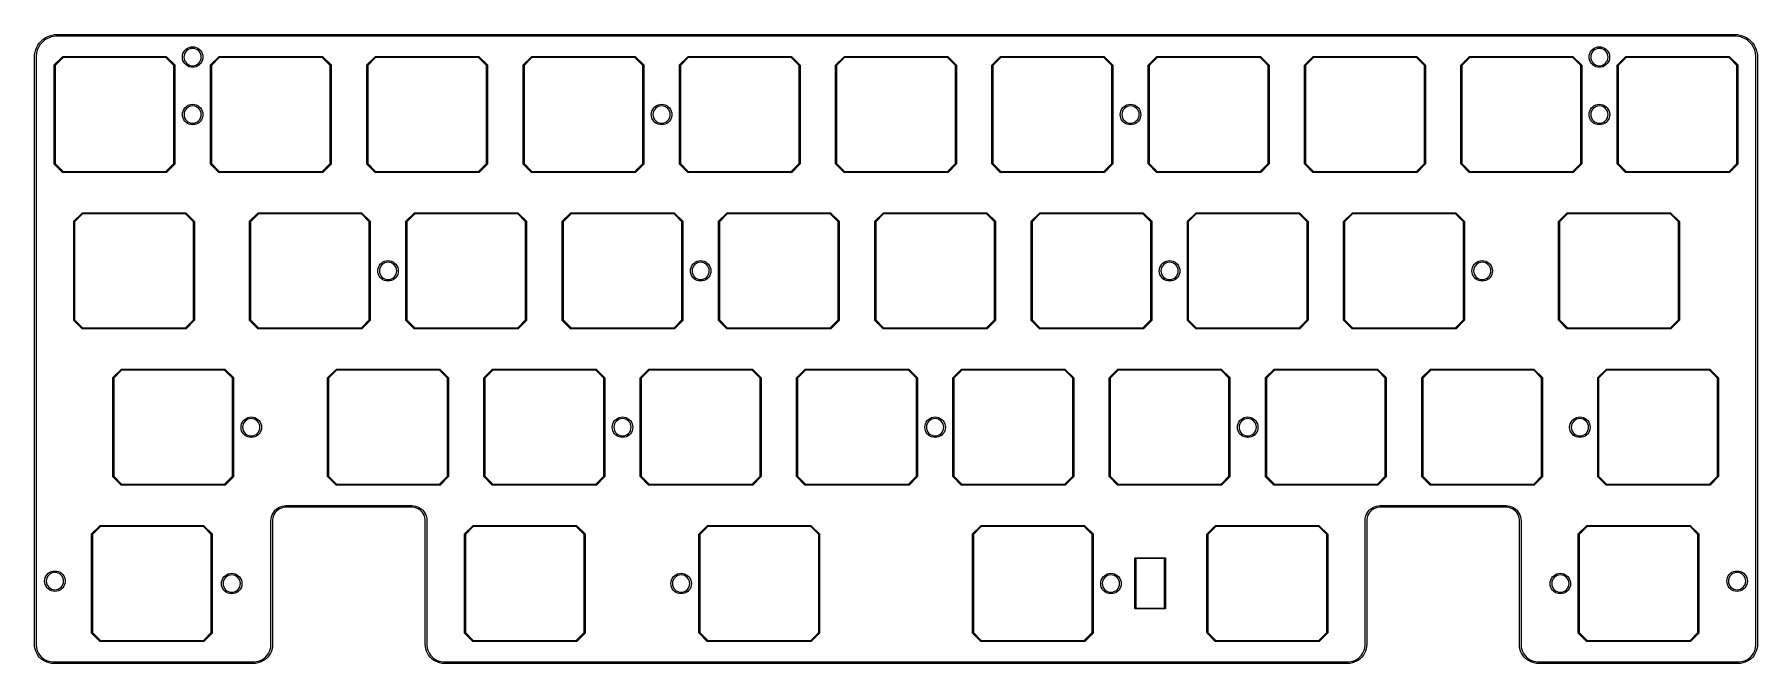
# Model space of a CAD drawing. Extents: x 44 to 254, y -124 to -47.
import ezdxf

# ---------------------------------------------------------------- set-up
doc = ezdxf.new("R2010")
doc.units = 0
doc.layers.add('BLACK', color=7, linetype='CONTINUOUS')

msp = doc.modelspace()

# ---------------------------------------------------------------- linework, layer by layer
at = {"layer": 'BLACK', "linetype": 'CONTINUOUS'}
for p, q in [((44.8193, -48.429), (45.0248, -48.199)), ((45.0248, -48.199), (45.2547, -47.9935)), ((45.2675, -48.2392), (45.0649, -48.4417)), ((45.2547, -47.9935), (45.5062, -47.8151)), ((45.4914, -48.0606), (45.2675, -48.2392)), ((45.7339, -47.9082), (45.4914, -48.0606)), ((45.5062, -47.8151), (45.7761, -47.6659)), ((45.9919, -47.784), (45.7339, -47.9082)), ((45.7761, -47.6659), (46.0611, -47.5479)), ((46.2623, -47.6894), (45.9919, -47.784)), ((46.0611, -47.5479), (46.3574, -47.4625)), ((46.5415, -47.6256), (46.2623, -47.6894)), ((46.3574, -47.4625), (46.6614, -47.4109)), ((46.8261, -47.5936), (46.5415, -47.6256)), ((46.6614, -47.4109), (46.9693, -47.3936)), ((46.9693, -47.5936), (46.8261, -47.5936)), ((46.9693, -47.3936), (46.9693, -47.3936)), ((46.9693, -47.3936), (251.469, -47.3936)), ((251.469, -47.5936), (46.9693, -47.5936)), ((46.9693, -47.5936), (46.9693, -47.5936)), ((251.469, -47.3936), (251.777, -47.4109)), ((251.613, -47.5936), (251.469, -47.5936)), ((251.897, -47.6256), (251.613, -47.5936)), ((251.777, -47.4109), (252.081, -47.4625)), ((252.176, -47.6894), (251.897, -47.6256)), ((252.081, -47.4625), (252.378, -47.5479)), ((252.447, -47.784), (252.176, -47.6894)), ((252.378, -47.5479), (252.663, -47.6659)), ((252.705, -47.9082), (252.447, -47.784)), ((252.663, -47.6659), (252.932, -47.8151)), ((252.947, -48.0606), (252.705, -47.9082)), ((252.932, -47.8151), (253.184, -47.9935)), ((253.171, -48.2392), (252.947, -48.0606)), ((253.374, -48.4417), (253.171, -48.2392)), ((253.184, -47.9935), (253.414, -48.199)), ((253.414, -48.199), (253.619, -48.429)), ((44.2193, -50.1436), (44.2366, -49.8357)), ((44.2193, -121.694), (44.2193, -50.1436)), ((44.2193, -50.1436), (44.2193, -50.1436)), ((44.2366, -49.8357), (44.2883, -49.5316)), ((44.2883, -49.5316), (44.3736, -49.2353)), ((44.3736, -49.2353), (44.4917, -48.9504)), ((44.4514, -49.7158), (44.4193, -50.0004)), ((44.4193, -50.0004), (44.4193, -50.1436)), ((44.4193, -50.1436), (44.4193, -50.1436)), ((44.4193, -50.1436), (44.4193, -121.694)), ((44.5151, -49.4365), (44.4514, -49.7158)), ((44.4917, -48.9504), (44.6408, -48.6805)), ((44.6097, -49.1662), (44.5151, -49.4365)), ((44.734, -48.9081), (44.6097, -49.1662)), ((44.6408, -48.6805), (44.8193, -48.429)), ((44.8864, -48.6656), (44.734, -48.9081)), ((45.0649, -48.4417), (44.8864, -48.6656)), ((46.6326, -51.1076), (47.6326, -50.1076)), ((47.6999, -50.21), (46.735, -51.1749)), ((47.6326, -50.1076), (47.675, -50.09)), ((47.675, -50.09), (60.275, -50.09)), ((60.2501, -50.21), (47.6999, -50.21)), ((61.215, -51.1749), (60.2501, -50.21)), ((60.275, -50.09), (60.3174, -50.1076)), ((60.3174, -50.1076), (60.3174, -50.1076)), ((60.3174, -50.1076), (61.3174, -51.1076)), ((62.2443, -50.1436), (62.2633, -49.9265)), ((62.2633, -50.3606), (62.2443, -50.1436)), ((62.2633, -49.9265), (62.3197, -49.716)), ((62.3197, -50.5711), (62.2633, -50.3606)), ((62.3197, -49.716), (62.4118, -49.5186)), ((62.4118, -49.5186), (62.5368, -49.3401)), ((62.4595, -49.9377), (62.4392, -50.1436)), ((62.4392, -50.1436), (62.4595, -50.3494)), ((62.5196, -49.7398), (62.4595, -49.9377)), ((62.4595, -50.3494), (62.5196, -50.5473)), ((62.6171, -49.5574), (62.5196, -49.7398)), ((62.5368, -49.3401), (62.6908, -49.186)), ((62.7483, -49.3975), (62.6171, -49.5574)), ((62.6908, -49.186), (62.8693, -49.061)), ((62.9082, -49.2663), (62.7483, -49.3975)), ((62.8693, -49.061), (63.0668, -48.969)), ((63.0906, -49.1688), (62.9082, -49.2663)), ((63.0668, -48.969), (63.2773, -48.9126)), ((63.2885, -49.1088), (63.0906, -49.1688)), ((63.2773, -48.9126), (63.4943, -48.8936)), ((63.4943, -49.0885), (63.2885, -49.1088)), ((63.4943, -48.8936), (63.7114, -48.9126)), ((63.7002, -49.1088), (63.4943, -49.0885)), ((63.8981, -49.1688), (63.7002, -49.1088)), ((63.7114, -48.9126), (63.9219, -48.969)), ((64.0805, -49.2663), (63.8981, -49.1688)), ((63.9219, -48.969), (64.1193, -49.061)), ((64.2404, -49.3975), (64.0805, -49.2663)), ((64.1193, -49.061), (64.2978, -49.186)), ((64.3716, -49.5574), (64.2404, -49.3975)), ((64.2978, -49.186), (64.4519, -49.3401)), ((64.4691, -49.7398), (64.3716, -49.5574)), ((64.4519, -49.3401), (64.5769, -49.5186)), ((64.5291, -49.9377), (64.4691, -49.7398)), ((64.4691, -50.5473), (64.5291, -50.3494)), ((64.5494, -50.1436), (64.5291, -49.9377)), ((64.5291, -50.3494), (64.5494, -50.1436)), ((64.5769, -49.5186), (64.6689, -49.716)), ((64.6689, -49.716), (64.7253, -49.9265)), ((64.7253, -50.3606), (64.6689, -50.5711)), ((64.7253, -49.9265), (64.7443, -50.1436)), ((64.7443, -50.1436), (64.7253, -50.3606)), ((65.6826, -51.1076), (66.6826, -50.1076)), ((66.7499, -50.21), (65.785, -51.1749)), ((66.6826, -50.1076), (66.725, -50.09)), ((66.725, -50.09), (79.325, -50.09)), ((79.3001, -50.21), (66.7499, -50.21)), ((80.265, -51.1749), (79.3001, -50.21)), ((79.325, -50.09), (79.3674, -50.1076)), ((79.3674, -50.1076), (79.3674, -50.1076)), ((79.3674, -50.1076), (80.3674, -51.1076)), ((84.7326, -51.1076), (85.7326, -50.1076)), ((85.7999, -50.21), (84.835, -51.1749)), ((85.7326, -50.1076), (85.775, -50.09)), ((85.775, -50.09), (98.375, -50.09)), ((98.3501, -50.21), (85.7999, -50.21)), ((99.315, -51.1749), (98.3501, -50.21)), ((98.375, -50.09), (98.4174, -50.1076)), ((98.4174, -50.1076), (98.4174, -50.1076)), ((98.4174, -50.1076), (99.4174, -51.1076)), ((103.783, -51.1076), (104.783, -50.1076)), ((104.85, -50.21), (103.885, -51.1749)), ((104.783, -50.1076), (104.825, -50.09)), ((104.825, -50.09), (117.425, -50.09)), ((117.4, -50.21), (104.85, -50.21)), ((118.365, -51.1749), (117.4, -50.21)), ((117.425, -50.09), (117.467, -50.1076)), ((117.467, -50.1076), (117.467, -50.1076)), ((117.467, -50.1076), (118.467, -51.1076)), ((122.833, -51.1076), (123.833, -50.1076)), ((123.9, -50.21), (122.935, -51.1749)), ((123.833, -50.1076), (123.875, -50.09)), ((123.875, -50.09), (136.475, -50.09)), ((136.45, -50.21), (123.9, -50.21)), ((137.415, -51.1749), (136.45, -50.21)), ((136.475, -50.09), (136.517, -50.1076)), ((136.517, -50.1076), (136.517, -50.1076)), ((136.517, -50.1076), (137.517, -51.1076)), ((141.883, -51.1076), (142.883, -50.1076)), ((142.95, -50.21), (141.985, -51.1749)), ((142.883, -50.1076), (142.925, -50.09)), ((142.925, -50.09), (155.525, -50.09)), ((155.5, -50.21), (142.95, -50.21)), ((156.465, -51.1749), (155.5, -50.21)), ((155.525, -50.09), (155.567, -50.1076)), ((155.567, -50.1076), (155.567, -50.1076)), ((155.567, -50.1076), (156.567, -51.1076)), ((160.933, -51.1076), (161.933, -50.1076)), ((162, -50.21), (161.035, -51.1749)), ((161.933, -50.1076), (161.975, -50.09)), ((161.975, -50.09), (174.575, -50.09)), ((174.55, -50.21), (162, -50.21)), ((175.515, -51.1749), (174.55, -50.21)), ((174.575, -50.09), (174.617, -50.1076)), ((174.617, -50.1076), (174.617, -50.1076)), ((174.617, -50.1076), (175.617, -51.1076)), ((179.983, -51.1076), (180.983, -50.1076)), ((181.05, -50.21), (180.085, -51.1749)), ((180.983, -50.1076), (181.025, -50.09)), ((181.025, -50.09), (193.625, -50.09)), ((193.6, -50.21), (181.05, -50.21)), ((194.565, -51.1749), (193.6, -50.21)), ((193.625, -50.09), (193.667, -50.1076)), ((193.667, -50.1076), (193.667, -50.1076)), ((193.667, -50.1076), (194.667, -51.1076)), ((199.033, -51.1076), (200.033, -50.1076)), ((200.1, -50.21), (199.135, -51.1749)), ((200.033, -50.1076), (200.075, -50.09)), ((200.075, -50.09), (212.675, -50.09)), ((212.65, -50.21), (200.1, -50.21)), ((213.615, -51.1749), (212.65, -50.21)), ((212.675, -50.09), (212.717, -50.1076)), ((212.717, -50.1076), (212.717, -50.1076)), ((212.717, -50.1076), (213.717, -51.1076)), ((218.083, -51.1076), (219.083, -50.1076)), ((219.15, -50.21), (218.185, -51.1749)), ((219.083, -50.1076), (219.125, -50.09)), ((219.125, -50.09), (231.725, -50.09)), ((231.7, -50.21), (219.15, -50.21)), ((232.665, -51.1749), (231.7, -50.21)), ((231.725, -50.09), (231.767, -50.1076)), ((231.767, -50.1076), (231.767, -50.1076)), ((231.767, -50.1076), (232.767, -51.1076)), ((233.694, -50.1436), (233.713, -49.9265)), ((233.713, -50.3606), (233.694, -50.1436)), ((233.713, -49.9265), (233.77, -49.716)), ((233.77, -50.5711), (233.713, -50.3606)), ((233.77, -49.716), (233.862, -49.5186)), ((233.862, -49.5186), (233.987, -49.3401)), ((233.91, -49.9377), (233.889, -50.1436)), ((233.889, -50.1436), (233.91, -50.3494)), ((233.97, -49.7398), (233.91, -49.9377)), ((233.91, -50.3494), (233.97, -50.5473)), ((234.067, -49.5574), (233.97, -49.7398)), ((233.987, -49.3401), (234.141, -49.186)), ((234.198, -49.3975), (234.067, -49.5574)), ((234.141, -49.186), (234.319, -49.061)), ((234.358, -49.2663), (234.198, -49.3975)), ((234.319, -49.061), (234.517, -48.969)), ((234.541, -49.1688), (234.358, -49.2663)), ((234.517, -48.969), (234.727, -48.9126)), ((234.738, -49.1088), (234.541, -49.1688)), ((234.727, -48.9126), (234.944, -48.8936)), ((234.944, -49.0885), (234.738, -49.1088)), ((234.944, -48.8936), (235.161, -48.9126)), ((235.15, -49.1088), (234.944, -49.0885)), ((235.348, -49.1688), (235.15, -49.1088)), ((235.161, -48.9126), (235.372, -48.969)), ((235.53, -49.2663), (235.348, -49.1688)), ((235.372, -48.969), (235.569, -49.061)), ((235.69, -49.3975), (235.53, -49.2663)), ((235.569, -49.061), (235.748, -49.186)), ((235.822, -49.5574), (235.69, -49.3975)), ((235.748, -49.186), (235.902, -49.3401)), ((235.919, -49.7398), (235.822, -49.5574)), ((235.902, -49.3401), (236.027, -49.5186)), ((235.979, -49.9377), (235.919, -49.7398)), ((235.919, -50.5473), (235.979, -50.3494)), ((235.999, -50.1436), (235.979, -49.9377)), ((235.979, -50.3494), (235.999, -50.1436)), ((236.027, -49.5186), (236.119, -49.716)), ((236.119, -49.716), (236.175, -49.9265)), ((236.175, -50.3606), (236.119, -50.5711)), ((236.175, -49.9265), (236.194, -50.1436)), ((236.194, -50.1436), (236.175, -50.3606)), ((237.133, -51.1076), (238.133, -50.1076)), ((238.2, -50.21), (237.235, -51.1749)), ((238.133, -50.1076), (238.175, -50.09)), ((238.175, -50.09), (250.775, -50.09)), ((250.75, -50.21), (238.2, -50.21)), ((251.715, -51.1749), (250.75, -50.21)), ((250.775, -50.09), (250.817, -50.1076)), ((250.817, -50.1076), (250.817, -50.1076)), ((250.817, -50.1076), (251.817, -51.1076)), ((253.552, -48.6656), (253.374, -48.4417)), ((253.705, -48.9082), (253.552, -48.6656)), ((253.619, -48.429), (253.798, -48.6805)), ((253.829, -49.1662), (253.705, -48.9082)), ((253.798, -48.6805), (253.947, -48.9504)), ((253.924, -49.4365), (253.829, -49.1662)), ((253.987, -49.7158), (253.924, -49.4365)), ((253.947, -48.9504), (254.065, -49.2353)), ((254.019, -50.0004), (253.987, -49.7158)), ((254.019, -50.1436), (254.019, -50.0004)), ((254.019, -121.694), (254.019, -50.1436)), ((254.019, -50.1436), (254.019, -50.1436)), ((254.065, -49.2353), (254.15, -49.5316)), ((254.15, -49.5316), (254.202, -49.8357)), ((254.202, -49.8357), (254.219, -50.1436)), ((254.219, -50.1436), (254.219, -50.1436)), ((254.219, -50.1436), (254.219, -50.1436)), ((254.219, -50.1436), (254.219, -121.694)), ((46.615, -51.15), (46.6326, -51.1076)), ((46.615, -63.15), (46.615, -51.15)), ((46.6326, -51.1076), (46.6326, -51.1076)), ((46.735, -51.1749), (46.735, -63.1251)), ((61.215, -63.1251), (61.215, -51.1749)), ((61.3174, -51.1076), (61.3219, -51.1183)), ((61.3219, -51.1183), (61.335, -51.15)), ((61.335, -51.15), (61.335, -63.15)), ((62.4118, -50.7686), (62.3197, -50.5711)), ((62.5368, -50.9471), (62.4118, -50.7686)), ((62.5196, -50.5473), (62.6171, -50.7297)), ((62.6908, -51.1011), (62.5368, -50.9471)), ((62.6171, -50.7297), (62.7483, -50.8896)), ((62.8693, -51.2261), (62.6908, -51.1011)), ((62.7483, -50.8896), (62.9082, -51.0208)), ((63.0668, -51.3182), (62.8693, -51.2261)), ((62.9082, -51.0208), (63.0906, -51.1183)), ((63.2773, -51.3746), (63.0668, -51.3182)), ((63.0906, -51.1183), (63.2885, -51.1784)), ((63.4943, -51.3936), (63.2773, -51.3746)), ((63.2885, -51.1784), (63.4943, -51.1987)), ((63.4943, -51.1987), (63.7002, -51.1784)), ((63.7114, -51.3746), (63.4943, -51.3936)), ((63.7002, -51.1784), (63.8981, -51.1183)), ((63.9219, -51.3182), (63.7114, -51.3746)), ((63.8981, -51.1183), (64.0805, -51.0208)), ((64.1193, -51.2261), (63.9219, -51.3182)), ((64.0805, -51.0208), (64.2404, -50.8896)), ((64.2978, -51.1011), (64.1193, -51.2261)), ((64.2404, -50.8896), (64.3716, -50.7297)), ((64.4519, -50.9471), (64.2978, -51.1011)), ((64.3716, -50.7297), (64.4691, -50.5473)), ((64.5769, -50.7686), (64.4519, -50.9471)), ((64.6689, -50.5711), (64.5769, -50.7686)), ((65.665, -51.15), (65.6826, -51.1076)), ((65.665, -63.15), (65.665, -51.15)), ((65.6826, -51.1076), (65.6826, -51.1076)), ((65.785, -51.1749), (65.785, -63.1251)), ((80.265, -63.1251), (80.265, -51.1749)), ((80.3674, -51.1076), (80.3719, -51.1183)), ((80.3719, -51.1183), (80.385, -51.15)), ((80.385, -51.15), (80.385, -63.15)), ((84.715, -51.15), (84.7326, -51.1076)), ((84.715, -63.15), (84.715, -51.15)), ((84.7326, -51.1076), (84.7326, -51.1076)), ((84.835, -51.1749), (84.835, -63.1251)), ((99.315, -63.1251), (99.315, -51.1749)), ((99.4174, -51.1076), (99.4219, -51.1183)), ((99.4219, -51.1183), (99.435, -51.15)), ((99.435, -51.15), (99.435, -63.15)), ((103.765, -51.15), (103.783, -51.1076)), ((103.765, -63.15), (103.765, -51.15)), ((103.783, -51.1076), (103.783, -51.1076)), ((103.885, -51.1749), (103.885, -63.1251)), ((118.365, -63.1251), (118.365, -51.1749)), ((118.467, -51.1076), (118.472, -51.1183)), ((118.472, -51.1183), (118.485, -51.15)), ((118.485, -51.15), (118.485, -63.15)), ((122.815, -51.15), (122.833, -51.1076)), ((122.815, -63.15), (122.815, -51.15)), ((122.833, -51.1076), (122.833, -51.1076)), ((122.935, -51.1749), (122.935, -63.1251)), ((137.415, -63.1251), (137.415, -51.1749)), ((137.517, -51.1076), (137.522, -51.1183)), ((137.522, -51.1183), (137.535, -51.15)), ((137.535, -51.15), (137.535, -63.15)), ((141.865, -51.15), (141.883, -51.1076)), ((141.865, -63.15), (141.865, -51.15)), ((141.985, -51.1749), (141.985, -63.1251)), ((156.465, -63.1251), (156.465, -51.1749)), ((156.567, -51.1076), (156.572, -51.1183)), ((156.572, -51.1183), (156.585, -51.15)), ((156.585, -51.15), (156.585, -63.15)), ((160.915, -51.15), (160.933, -51.1076)), ((160.915, -63.15), (160.915, -51.15)), ((161.035, -51.1749), (161.035, -63.1251)), ((175.515, -63.1251), (175.515, -51.1749)), ((175.617, -51.1076), (175.622, -51.1183)), ((175.622, -51.1183), (175.635, -51.15)), ((175.635, -51.15), (175.635, -63.15)), ((179.965, -51.15), (179.983, -51.1076)), ((179.965, -63.15), (179.965, -51.15)), ((180.085, -51.1749), (180.085, -63.1251)), ((194.565, -63.1251), (194.565, -51.1749)), ((194.667, -51.1076), (194.672, -51.1183)), ((194.672, -51.1183), (194.685, -51.15)), ((194.685, -51.15), (194.685, -63.15)), ((199.015, -51.15), (199.033, -51.1076)), ((199.015, -63.15), (199.015, -51.15)), ((199.135, -51.1749), (199.135, -63.1251)), ((213.615, -63.1251), (213.615, -51.1749)), ((213.717, -51.1076), (213.722, -51.1183)), ((213.722, -51.1183), (213.735, -51.15)), ((213.735, -51.15), (213.735, -63.15)), ((218.065, -51.15), (218.083, -51.1076)), ((218.065, -63.15), (218.065, -51.15)), ((218.185, -51.1749), (218.185, -63.1251)), ((232.665, -63.1251), (232.665, -51.1749)), ((232.767, -51.1076), (232.772, -51.1183)), ((232.772, -51.1183), (232.785, -51.15)), ((232.785, -51.15), (232.785, -63.15)), ((233.862, -50.7686), (233.77, -50.5711)), ((233.987, -50.9471), (233.862, -50.7686)), ((233.97, -50.5473), (234.067, -50.7297)), ((234.141, -51.1011), (233.987, -50.9471)), ((234.067, -50.7297), (234.198, -50.8896)), ((234.319, -51.2261), (234.141, -51.1011)), ((234.198, -50.8896), (234.358, -51.0208)), ((234.517, -51.3182), (234.319, -51.2261)), ((234.358, -51.0208), (234.541, -51.1183)), ((234.727, -51.3746), (234.517, -51.3182)), ((234.541, -51.1183), (234.738, -51.1784)), ((234.944, -51.3936), (234.727, -51.3746)), ((234.738, -51.1784), (234.944, -51.1987)), ((234.944, -51.1987), (235.15, -51.1784)), ((235.161, -51.3746), (234.944, -51.3936)), ((235.15, -51.1784), (235.348, -51.1183)), ((235.372, -51.3182), (235.161, -51.3746)), ((235.348, -51.1183), (235.53, -51.0208)), ((235.569, -51.2261), (235.372, -51.3182)), ((235.53, -51.0208), (235.69, -50.8896)), ((235.748, -51.1011), (235.569, -51.2261)), ((235.69, -50.8896), (235.822, -50.7297)), ((235.902, -50.9471), (235.748, -51.1011)), ((235.822, -50.7297), (235.919, -50.5473)), ((236.027, -50.7686), (235.902, -50.9471)), ((236.119, -50.5711), (236.027, -50.7686)), ((237.115, -51.15), (237.133, -51.1076)), ((237.115, -63.15), (237.115, -51.15)), ((237.235, -51.1749), (237.235, -63.1251)), ((251.715, -63.1251), (251.715, -51.1749)), ((251.817, -51.1076), (251.822, -51.1183)), ((251.822, -51.1183), (251.835, -51.15)), ((251.835, -51.15), (251.835, -63.15)), ((62.3254, -56.7225), (62.4175, -56.525)), ((62.4175, -56.525), (62.5424, -56.3465)), ((62.6227, -56.5638), (62.5252, -56.7462)), ((62.5424, -56.3465), (62.6965, -56.1924)), ((62.7539, -56.4039), (62.6227, -56.5638)), ((62.6965, -56.1924), (62.875, -56.0675)), ((62.9138, -56.2727), (62.7539, -56.4039)), ((62.875, -56.0675), (63.0725, -55.9754)), ((63.0962, -56.1752), (62.9138, -56.2727)), ((63.0725, -55.9754), (63.2829, -55.919)), ((63.2942, -56.1152), (63.0962, -56.1752)), ((63.2829, -55.919), (63.5, -55.9)), ((63.5, -56.0949), (63.2942, -56.1152)), ((63.5, -55.9), (63.7171, -55.919)), ((63.7058, -56.1152), (63.5, -56.0949)), ((63.9038, -56.1752), (63.7058, -56.1152)), ((63.7171, -55.919), (63.9275, -55.9754)), ((64.0862, -56.2727), (63.9038, -56.1752)), ((63.9275, -55.9754), (64.125, -56.0675)), ((64.2461, -56.4039), (64.0862, -56.2727)), ((64.125, -56.0675), (64.3035, -56.1924)), ((64.3773, -56.5638), (64.2461, -56.4039)), ((64.3035, -56.1924), (64.4576, -56.3465)), ((64.4748, -56.7462), (64.3773, -56.5638)), ((64.4576, -56.3465), (64.5825, -56.525)), ((64.5825, -56.525), (64.6746, -56.7225)), ((119.475, -56.7225), (119.567, -56.525)), ((119.567, -56.525), (119.692, -56.3465)), ((119.773, -56.5638), (119.675, -56.7462)), ((119.692, -56.3465), (119.847, -56.1924)), ((119.904, -56.4039), (119.773, -56.5638)), ((119.847, -56.1924), (120.025, -56.0675)), ((120.064, -56.2727), (119.904, -56.4039)), ((120.025, -56.0675), (120.222, -55.9754)), ((120.246, -56.1752), (120.064, -56.2727)), ((120.222, -55.9754), (120.433, -55.919)), ((120.444, -56.1152), (120.246, -56.1752)), ((120.433, -55.919), (120.65, -55.9)), ((120.65, -56.0949), (120.444, -56.1152)), ((120.65, -55.9), (120.867, -55.919)), ((120.856, -56.1152), (120.65, -56.0949)), ((121.054, -56.1752), (120.856, -56.1152)), ((120.867, -55.919), (121.078, -55.9754)), ((121.236, -56.2727), (121.054, -56.1752)), ((121.078, -55.9754), (121.275, -56.0675)), ((121.396, -56.4039), (121.236, -56.2727)), ((121.275, -56.0675), (121.453, -56.1924)), ((121.527, -56.5638), (121.396, -56.4039)), ((121.453, -56.1924), (121.608, -56.3465)), ((121.625, -56.7462), (121.527, -56.5638)), ((121.608, -56.3465), (121.733, -56.525)), ((121.733, -56.525), (121.825, -56.7225)), ((176.625, -56.7225), (176.717, -56.525)), ((176.717, -56.525), (176.842, -56.3465)), ((176.923, -56.5638), (176.825, -56.7462)), ((176.842, -56.3465), (176.997, -56.1924)), ((177.054, -56.4039), (176.923, -56.5638)), ((176.997, -56.1924), (177.175, -56.0675)), ((177.214, -56.2727), (177.054, -56.4039)), ((177.175, -56.0675), (177.372, -55.9754)), ((177.396, -56.1752), (177.214, -56.2727)), ((177.372, -55.9754), (177.583, -55.919)), ((177.594, -56.1152), (177.396, -56.1752)), ((177.583, -55.919), (177.8, -55.9)), ((177.8, -56.0949), (177.594, -56.1152)), ((177.8, -55.9), (178.017, -55.919)), ((178.006, -56.1152), (177.8, -56.0949)), ((178.204, -56.1752), (178.006, -56.1152)), ((178.017, -55.919), (178.228, -55.9754)), ((178.386, -56.2727), (178.204, -56.1752)), ((178.228, -55.9754), (178.425, -56.0675)), ((178.546, -56.4039), (178.386, -56.2727)), ((178.425, -56.0675), (178.603, -56.1924)), ((178.677, -56.5638), (178.546, -56.4039)), ((178.603, -56.1924), (178.758, -56.3465)), ((178.775, -56.7462), (178.677, -56.5638)), ((178.758, -56.3465), (178.883, -56.525)), ((178.883, -56.525), (178.975, -56.7225)), ((233.775, -56.7225), (233.867, -56.525)), ((233.867, -56.525), (233.992, -56.3465)), ((234.073, -56.5638), (233.975, -56.7462)), ((233.992, -56.3465), (234.147, -56.1924)), ((234.204, -56.4039), (234.073, -56.5638)), ((234.147, -56.1924), (234.325, -56.0675)), ((234.364, -56.2727), (234.204, -56.4039)), ((234.325, -56.0675), (234.522, -55.9754)), ((234.546, -56.1752), (234.364, -56.2727)), ((234.522, -55.9754), (234.733, -55.919)), ((234.744, -56.1152), (234.546, -56.1752)), ((234.733, -55.919), (234.95, -55.9)), ((234.95, -56.0949), (234.744, -56.1152)), ((234.95, -55.9), (235.167, -55.919)), ((235.156, -56.1152), (234.95, -56.0949)), ((235.354, -56.1752), (235.156, -56.1152)), ((235.167, -55.919), (235.378, -55.9754)), ((235.536, -56.2727), (235.354, -56.1752)), ((235.378, -55.9754), (235.575, -56.0675)), ((235.696, -56.4039), (235.536, -56.2727)), ((235.575, -56.0675), (235.753, -56.1924)), ((235.827, -56.5638), (235.696, -56.4039)), ((235.753, -56.1924), (235.908, -56.3465)), ((235.925, -56.7462), (235.827, -56.5638)), ((235.908, -56.3465), (236.033, -56.525)), ((236.033, -56.525), (236.125, -56.7225)), ((62.25, -57.15), (62.269, -56.9329)), ((62.269, -57.3671), (62.25, -57.15)), ((62.269, -56.9329), (62.3254, -56.7225)), ((62.3254, -57.5775), (62.269, -57.3671)), ((62.4175, -57.775), (62.3254, -57.5775)), ((62.5424, -57.9535), (62.4175, -57.775)), ((62.4652, -56.9442), (62.4449, -57.15)), ((62.4449, -57.15), (62.4652, -57.3558)), ((62.5252, -56.7462), (62.4652, -56.9442)), ((62.4652, -57.3558), (62.5252, -57.5538)), ((62.5252, -57.5538), (62.6227, -57.7362)), ((62.6965, -58.1076), (62.5424, -57.9535)), ((62.6227, -57.7362), (62.7539, -57.8961)), ((62.875, -58.2325), (62.6965, -58.1076)), ((62.7539, -57.8961), (62.9138, -58.0273)), ((63.0725, -58.3246), (62.875, -58.2325)), ((62.9138, -58.0273), (63.0962, -58.1248)), ((63.2829, -58.381), (63.0725, -58.3246)), ((63.0962, -58.1248), (63.2942, -58.1848)), ((63.5, -58.4), (63.2829, -58.381)), ((63.2942, -58.1848), (63.5, -58.2051)), ((63.5, -58.2051), (63.7058, -58.1848)), ((63.7171, -58.381), (63.5, -58.4)), ((63.7058, -58.1848), (63.9038, -58.1248)), ((63.9275, -58.3246), (63.7171, -58.381)), ((63.9038, -58.1248), (64.0862, -58.0273)), ((64.125, -58.2325), (63.9275, -58.3246)), ((64.0862, -58.0273), (64.2461, -57.8961)), ((64.3035, -58.1076), (64.125, -58.2325)), ((64.2461, -57.8961), (64.3773, -57.7362)), ((64.4576, -57.9535), (64.3035, -58.1076)), ((64.3773, -57.7362), (64.4748, -57.5538)), ((64.5825, -57.775), (64.4576, -57.9535)), ((64.5348, -56.9442), (64.4748, -56.7462)), ((64.4748, -57.5538), (64.5348, -57.3558)), ((64.5551, -57.15), (64.5348, -56.9442)), ((64.5348, -57.3558), (64.5551, -57.15)), ((64.6746, -57.5775), (64.5825, -57.775)), ((64.6746, -56.7225), (64.731, -56.9329)), ((64.731, -57.3671), (64.6746, -57.5775)), ((64.731, -56.9329), (64.75, -57.15)), ((64.75, -57.15), (64.731, -57.3671)), ((119.4, -57.15), (119.419, -56.9329)), ((119.419, -57.3671), (119.4, -57.15)), ((119.419, -56.9329), (119.475, -56.7225)), ((119.475, -57.5775), (119.419, -57.3671)), ((119.567, -57.775), (119.475, -57.5775)), ((119.692, -57.9535), (119.567, -57.775)), ((119.615, -56.9442), (119.595, -57.15)), ((119.595, -57.15), (119.615, -57.3558)), ((119.675, -56.7462), (119.615, -56.9442)), ((119.615, -57.3558), (119.675, -57.5538)), ((119.675, -57.5538), (119.773, -57.7362)), ((119.847, -58.1076), (119.692, -57.9535)), ((119.773, -57.7362), (119.904, -57.8961)), ((120.025, -58.2325), (119.847, -58.1076)), ((119.904, -57.8961), (120.064, -58.0273)), ((120.222, -58.3246), (120.025, -58.2325)), ((120.064, -58.0273), (120.246, -58.1248)), ((120.433, -58.381), (120.222, -58.3246)), ((120.246, -58.1248), (120.444, -58.1848)), ((120.65, -58.4), (120.433, -58.381)), ((120.444, -58.1848), (120.65, -58.2051)), ((120.65, -58.2051), (120.856, -58.1848)), ((120.867, -58.381), (120.65, -58.4)), ((120.856, -58.1848), (121.054, -58.1248)), ((121.078, -58.3246), (120.867, -58.381)), ((121.054, -58.1248), (121.236, -58.0273)), ((121.275, -58.2325), (121.078, -58.3246)), ((121.236, -58.0273), (121.396, -57.8961)), ((121.453, -58.1076), (121.275, -58.2325)), ((121.396, -57.8961), (121.527, -57.7362)), ((121.608, -57.9535), (121.453, -58.1076)), ((121.527, -57.7362), (121.625, -57.5538)), ((121.733, -57.775), (121.608, -57.9535)), ((121.685, -56.9442), (121.625, -56.7462)), ((121.625, -57.5538), (121.685, -57.3558)), ((121.705, -57.15), (121.685, -56.9442)), ((121.685, -57.3558), (121.705, -57.15)), ((121.825, -57.5775), (121.733, -57.775)), ((121.825, -56.7225), (121.881, -56.9329)), ((121.881, -57.3671), (121.825, -57.5775)), ((121.881, -56.9329), (121.9, -57.15)), ((121.9, -57.15), (121.881, -57.3671)), ((176.55, -57.15), (176.569, -56.9329)), ((176.569, -57.3671), (176.55, -57.15)), ((176.569, -56.9329), (176.625, -56.7225)), ((176.625, -57.5775), (176.569, -57.3671)), ((176.717, -57.775), (176.625, -57.5775)), ((176.842, -57.9535), (176.717, -57.775)), ((176.765, -56.9442), (176.745, -57.15)), ((176.745, -57.15), (176.765, -57.3558)), ((176.825, -56.7462), (176.765, -56.9442)), ((176.765, -57.3558), (176.825, -57.5538)), ((176.825, -57.5538), (176.923, -57.7362)), ((176.997, -58.1076), (176.842, -57.9535)), ((176.923, -57.7362), (177.054, -57.8961)), ((177.175, -58.2325), (176.997, -58.1076)), ((177.054, -57.8961), (177.214, -58.0273)), ((177.372, -58.3246), (177.175, -58.2325)), ((177.214, -58.0273), (177.396, -58.1248)), ((177.583, -58.381), (177.372, -58.3246)), ((177.396, -58.1248), (177.594, -58.1848)), ((177.8, -58.4), (177.583, -58.381)), ((177.594, -58.1848), (177.8, -58.2051)), ((177.8, -58.2051), (178.006, -58.1848)), ((178.017, -58.381), (177.8, -58.4)), ((178.006, -58.1848), (178.204, -58.1248)), ((178.228, -58.3246), (178.017, -58.381)), ((178.204, -58.1248), (178.386, -58.0273)), ((178.425, -58.2325), (178.228, -58.3246)), ((178.386, -58.0273), (178.546, -57.8961)), ((178.603, -58.1076), (178.425, -58.2325)), ((178.546, -57.8961), (178.677, -57.7362)), ((178.758, -57.9535), (178.603, -58.1076)), ((178.677, -57.7362), (178.775, -57.5538)), ((178.883, -57.775), (178.758, -57.9535)), ((178.835, -56.9442), (178.775, -56.7462)), ((178.775, -57.5538), (178.835, -57.3558)), ((178.855, -57.15), (178.835, -56.9442)), ((178.835, -57.3558), (178.855, -57.15)), ((178.975, -57.5775), (178.883, -57.775)), ((178.975, -56.7225), (179.031, -56.9329)), ((179.031, -57.3671), (178.975, -57.5775)), ((179.031, -56.9329), (179.05, -57.15)), ((179.05, -57.15), (179.031, -57.3671)), ((233.7, -57.15), (233.719, -56.9329)), ((233.719, -57.3671), (233.7, -57.15)), ((233.719, -56.9329), (233.775, -56.7225)), ((233.775, -57.5775), (233.719, -57.3671)), ((233.867, -57.775), (233.775, -57.5775)), ((233.992, -57.9535), (233.867, -57.775)), ((233.915, -56.9442), (233.895, -57.15)), ((233.895, -57.15), (233.915, -57.3558)), ((233.975, -56.7462), (233.915, -56.9442)), ((233.915, -57.3558), (233.975, -57.5538)), ((233.975, -57.5538), (234.073, -57.7362)), ((234.147, -58.1076), (233.992, -57.9535)), ((234.073, -57.7362), (234.204, -57.8961)), ((234.325, -58.2325), (234.147, -58.1076)), ((234.204, -57.8961), (234.364, -58.0273)), ((234.522, -58.3246), (234.325, -58.2325)), ((234.364, -58.0273), (234.546, -58.1248)), ((234.733, -58.381), (234.522, -58.3246)), ((234.546, -58.1248), (234.744, -58.1848)), ((234.95, -58.4), (234.733, -58.381)), ((234.744, -58.1848), (234.95, -58.2051)), ((234.95, -58.2051), (235.156, -58.1848)), ((235.167, -58.381), (234.95, -58.4)), ((235.156, -58.1848), (235.354, -58.1248)), ((235.378, -58.3246), (235.167, -58.381)), ((235.354, -58.1248), (235.536, -58.0273)), ((235.575, -58.2325), (235.378, -58.3246)), ((235.536, -58.0273), (235.696, -57.8961)), ((235.753, -58.1076), (235.575, -58.2325)), ((235.696, -57.8961), (235.827, -57.7362)), ((235.908, -57.9535), (235.753, -58.1076)), ((235.827, -57.7362), (235.925, -57.5538)), ((236.033, -57.775), (235.908, -57.9535)), ((235.985, -56.9442), (235.925, -56.7462)), ((235.925, -57.5538), (235.985, -57.3558)), ((236.005, -57.15), (235.985, -56.9442)), ((235.985, -57.3558), (236.005, -57.15)), ((236.125, -57.5775), (236.033, -57.775)), ((236.125, -56.7225), (236.181, -56.9329)), ((236.181, -57.3671), (236.125, -57.5775)), ((236.181, -56.9329), (236.2, -57.15)), ((236.2, -57.15), (236.181, -57.3671)), ((46.6326, -63.1924), (46.615, -63.15)), ((47.6326, -64.1924), (46.6326, -63.1924)), ((46.735, -63.1251), (47.6999, -64.09)), ((47.675, -64.21), (47.6326, -64.1924)), ((60.275, -64.21), (47.675, -64.21)), ((47.6999, -64.09), (60.2501, -64.09)), ((60.2501, -64.09), (61.215, -63.1251)), ((60.3174, -64.1924), (60.275, -64.21)), ((61.3174, -63.1924), (60.3174, -64.1924)), ((60.3174, -64.1924), (60.3174, -64.1924)), ((61.335, -63.15), (61.3174, -63.1924)), ((65.6826, -63.1924), (65.665, -63.15)), ((66.6826, -64.1924), (65.6826, -63.1924)), ((65.785, -63.1251), (66.7499, -64.09)), ((66.725, -64.21), (66.6826, -64.1924)), ((79.325, -64.21), (66.725, -64.21)), ((66.7499, -64.09), (79.3001, -64.09)), ((79.3001, -64.09), (80.265, -63.1251)), ((79.3674, -64.1924), (79.325, -64.21)), ((80.3674, -63.1924), (79.3674, -64.1924)), ((79.3674, -64.1924), (79.3674, -64.1924)), ((80.385, -63.15), (80.3674, -63.1924)), ((84.7326, -63.1924), (84.715, -63.15)), ((85.7326, -64.1924), (84.7326, -63.1924)), ((84.835, -63.1251), (85.7999, -64.09)), ((85.775, -64.21), (85.7326, -64.1924)), ((98.375, -64.21), (85.775, -64.21)), ((85.7999, -64.09), (98.3501, -64.09)), ((98.3501, -64.09), (99.315, -63.1251)), ((98.4174, -64.1924), (98.375, -64.21)), ((99.4174, -63.1924), (98.4174, -64.1924)), ((98.4174, -64.1924), (98.4174, -64.1924)), ((99.435, -63.15), (99.4174, -63.1924)), ((103.783, -63.1924), (103.765, -63.15)), ((104.783, -64.1924), (103.783, -63.1924)), ((103.783, -63.1924), (103.783, -63.1924)), ((103.885, -63.1251), (104.85, -64.09)), ((104.825, -64.21), (104.783, -64.1924)), ((117.425, -64.21), (104.825, -64.21)), ((104.85, -64.09), (117.4, -64.09)), ((117.4, -64.09), (118.365, -63.1251)), ((117.467, -64.1924), (117.425, -64.21)), ((118.467, -63.1924), (117.467, -64.1924)), ((117.467, -64.1924), (117.467, -64.1924)), ((118.485, -63.15), (118.467, -63.1924)), ((122.833, -63.1924), (122.815, -63.15)), ((123.833, -64.1924), (122.833, -63.1924)), ((122.833, -63.1924), (122.833, -63.1924)), ((122.935, -63.1251), (123.9, -64.09)), ((123.875, -64.21), (123.833, -64.1924)), ((136.475, -64.21), (123.875, -64.21)), ((123.9, -64.09), (136.45, -64.09)), ((136.45, -64.09), (137.415, -63.1251)), ((136.517, -64.1924), (136.475, -64.21)), ((137.517, -63.1924), (136.517, -64.1924)), ((137.535, -63.15), (137.517, -63.1924)), ((141.883, -63.1924), (141.865, -63.15)), ((142.883, -64.1924), (141.883, -63.1924)), ((141.883, -63.1924), (141.883, -63.1924)), ((141.985, -63.1251), (142.95, -64.09)), ((142.925, -64.21), (142.883, -64.1924)), ((155.525, -64.21), (142.925, -64.21)), ((142.95, -64.09), (155.5, -64.09)), ((155.5, -64.09), (156.465, -63.1251)), ((155.567, -64.1924), (155.525, -64.21)), ((156.567, -63.1924), (155.567, -64.1924)), ((156.585, -63.15), (156.567, -63.1924)), ((160.933, -63.1924), (160.915, -63.15)), ((161.933, -64.1924), (160.933, -63.1924)), ((160.933, -63.1924), (160.933, -63.1924)), ((161.035, -63.1251), (162, -64.09)), ((161.975, -64.21), (161.933, -64.1924)), ((174.575, -64.21), (161.975, -64.21)), ((162, -64.09), (174.55, -64.09)), ((174.55, -64.09), (175.515, -63.1251)), ((174.617, -64.1924), (174.575, -64.21)), ((175.617, -63.1924), (174.617, -64.1924)), ((175.635, -63.15), (175.617, -63.1924)), ((179.983, -63.1924), (179.965, -63.15)), ((180.983, -64.1924), (179.983, -63.1924)), ((179.983, -63.1924), (179.983, -63.1924)), ((180.085, -63.1251), (181.05, -64.09)), ((181.025, -64.21), (180.983, -64.1924)), ((193.625, -64.21), (181.025, -64.21)), ((181.05, -64.09), (193.6, -64.09)), ((193.6, -64.09), (194.565, -63.1251)), ((193.667, -64.1924), (193.625, -64.21)), ((194.667, -63.1924), (193.667, -64.1924)), ((194.685, -63.15), (194.667, -63.1924)), ((199.033, -63.1924), (199.015, -63.15)), ((200.033, -64.1924), (199.033, -63.1924)), ((199.033, -63.1924), (199.033, -63.1924)), ((199.135, -63.1251), (200.1, -64.09)), ((200.075, -64.21), (200.033, -64.1924)), ((212.675, -64.21), (200.075, -64.21)), ((200.1, -64.09), (212.65, -64.09)), ((212.65, -64.09), (213.615, -63.1251)), ((212.717, -64.1924), (212.675, -64.21)), ((213.717, -63.1924), (212.717, -64.1924)), ((212.717, -64.1924), (212.717, -64.1924)), ((213.735, -63.15), (213.717, -63.1924)), ((218.083, -63.1924), (218.065, -63.15)), ((219.083, -64.1924), (218.083, -63.1924)), ((218.083, -63.1924), (218.083, -63.1924)), ((218.185, -63.1251), (219.15, -64.09)), ((219.125, -64.21), (219.083, -64.1924)), ((231.725, -64.21), (219.125, -64.21)), ((219.15, -64.09), (231.7, -64.09)), ((231.7, -64.09), (232.665, -63.1251)), ((231.767, -64.1924), (231.725, -64.21)), ((232.767, -63.1924), (231.767, -64.1924)), ((231.767, -64.1924), (231.767, -64.1924)), ((232.785, -63.15), (232.767, -63.1924)), ((237.133, -63.1924), (237.115, -63.15)), ((238.133, -64.1924), (237.133, -63.1924)), ((237.133, -63.1924), (237.133, -63.1924)), ((237.235, -63.1251), (238.2, -64.09)), ((238.175, -64.21), (238.133, -64.1924)), ((250.775, -64.21), (238.175, -64.21)), ((238.2, -64.09), (250.75, -64.09)), ((250.75, -64.09), (251.715, -63.1251)), ((250.817, -64.1924), (250.775, -64.21)), ((251.817, -63.1924), (250.817, -64.1924)), ((250.817, -64.1924), (250.817, -64.1924)), ((251.835, -63.15), (251.817, -63.1924)), ((49.0156, -70.1576), (50.0156, -69.1576)), ((50.0829, -69.26), (49.118, -70.2249)), ((50.0156, -69.1576), (50.058, -69.14)), ((50.058, -69.14), (62.658, -69.14)), ((62.6331, -69.26), (50.0829, -69.26)), ((63.598, -70.2249), (62.6331, -69.26)), ((62.658, -69.14), (62.7004, -69.1576)), ((62.7004, -69.1576), (62.7004, -69.1576)), ((62.7004, -69.1576), (63.7004, -70.1576)), ((70.4451, -70.1576), (71.4451, -69.1576)), ((71.5124, -69.26), (70.5475, -70.2249)), ((71.4451, -69.1576), (71.4875, -69.14)), ((71.4875, -69.14), (84.0875, -69.14)), ((84.0626, -69.26), (71.5124, -69.26)), ((85.0275, -70.2249), (84.0626, -69.26)), ((84.0875, -69.14), (84.1299, -69.1576)), ((84.1299, -69.1576), (84.1299, -69.1576)), ((84.1299, -69.1576), (85.1299, -70.1576)), ((89.4951, -70.1576), (90.4951, -69.1576)), ((90.5624, -69.26), (89.5975, -70.2249)), ((90.4951, -69.1576), (90.5375, -69.14)), ((90.5375, -69.14), (103.137, -69.14)), ((103.113, -69.26), (90.5624, -69.26)), ((104.078, -70.2249), (103.113, -69.26)), ((103.137, -69.14), (103.18, -69.1576)), ((103.18, -69.1576), (103.18, -69.1576)), ((103.18, -69.1576), (104.18, -70.1576)), ((108.545, -70.1576), (109.545, -69.1576)), ((109.612, -69.26), (108.647, -70.2249)), ((109.545, -69.1576), (109.587, -69.14)), ((109.587, -69.14), (122.188, -69.14)), ((122.163, -69.26), (109.612, -69.26)), ((123.127, -70.2249), (122.163, -69.26)), ((122.188, -69.14), (122.23, -69.1576)), ((122.23, -69.1576), (122.23, -69.1576)), ((122.23, -69.1576), (123.23, -70.1576)), ((127.595, -70.1576), (128.595, -69.1576)), ((128.662, -69.26), (127.697, -70.2249)), ((128.595, -69.1576), (128.637, -69.14)), ((128.637, -69.14), (141.237, -69.14)), ((141.213, -69.26), (128.662, -69.26)), ((142.177, -70.2249), (141.213, -69.26)), ((141.237, -69.14), (141.28, -69.1576)), ((141.28, -69.1576), (141.28, -69.1576)), ((141.28, -69.1576), (142.28, -70.1576)), ((146.645, -70.1576), (147.645, -69.1576)), ((147.712, -69.26), (146.748, -70.2249)), ((147.645, -69.1576), (147.688, -69.14)), ((147.688, -69.14), (160.287, -69.14)), ((160.263, -69.26), (147.712, -69.26)), ((161.227, -70.2249), (160.263, -69.26)), ((160.287, -69.14), (160.33, -69.1576)), ((160.33, -69.1576), (160.33, -69.1576)), ((160.33, -69.1576), (161.33, -70.1576)), ((165.695, -70.1576), (166.695, -69.1576)), ((166.762, -69.26), (165.797, -70.2249)), ((166.695, -69.1576), (166.737, -69.14)), ((166.737, -69.14), (179.338, -69.14)), ((179.313, -69.26), (166.762, -69.26)), ((180.278, -70.2249), (179.313, -69.26)), ((179.338, -69.14), (179.38, -69.1576)), ((179.38, -69.1576), (179.38, -69.1576)), ((179.38, -69.1576), (180.38, -70.1576)), ((184.745, -70.1576), (185.745, -69.1576)), ((185.812, -69.26), (184.847, -70.2249)), ((185.745, -69.1576), (185.787, -69.14)), ((185.787, -69.14), (198.387, -69.14)), ((198.363, -69.26), (185.812, -69.26)), ((199.327, -70.2249), (198.363, -69.26)), ((198.387, -69.14), (198.43, -69.1576)), ((198.43, -69.1576), (198.43, -69.1576)), ((198.43, -69.1576), (199.43, -70.1576)), ((203.795, -70.1576), (204.795, -69.1576)), ((204.862, -69.26), (203.897, -70.2249)), ((204.795, -69.1576), (204.837, -69.14)), ((204.837, -69.14), (217.438, -69.14)), ((217.413, -69.26), (204.862, -69.26)), ((218.377, -70.2249), (217.413, -69.26)), ((217.438, -69.14), (217.48, -69.1576)), ((217.48, -69.1576), (217.48, -69.1576)), ((217.48, -69.1576), (218.48, -70.1576)), ((229.988, -70.1576), (230.988, -69.1576)), ((231.055, -69.26), (230.09, -70.2249)), ((230.988, -69.1576), (231.03, -69.14)), ((231.03, -69.14), (243.63, -69.14)), ((243.605, -69.26), (231.055, -69.26)), ((244.57, -70.2249), (243.605, -69.26)), ((243.63, -69.14), (243.672, -69.1576)), ((243.672, -69.1576), (243.672, -69.1576)), ((243.672, -69.1576), (244.672, -70.1576)), ((48.998, -70.2), (49.0156, -70.1576)), ((48.998, -82.2), (48.998, -70.2)), ((49.118, -70.2249), (49.118, -82.1751)), ((63.598, -82.1751), (63.598, -70.2249)), ((63.7004, -70.1576), (63.718, -70.2)), ((63.718, -70.2), (63.718, -82.2)), ((70.4275, -70.2), (70.4451, -70.1576)), ((70.4275, -82.2), (70.4275, -70.2)), ((70.5475, -70.2249), (70.5475, -82.1751)), ((85.0275, -82.1751), (85.0275, -70.2249)), ((85.1299, -70.1576), (85.1475, -70.2)), ((85.1475, -70.2), (85.1475, -82.2)), ((89.4775, -70.2), (89.4951, -70.1576)), ((89.4775, -82.2), (89.4775, -70.2)), ((89.5975, -70.2249), (89.5975, -82.1751)), ((104.078, -82.1751), (104.078, -70.2249)), ((104.18, -70.1576), (104.197, -70.2)), ((104.197, -70.2), (104.197, -82.2)), ((108.527, -70.2), (108.545, -70.1576)), ((108.527, -82.2), (108.527, -70.2)), ((108.545, -70.1576), (108.545, -70.1576)), ((108.647, -70.2249), (108.647, -82.1751)), ((123.127, -82.1751), (123.127, -70.2249)), ((123.23, -70.1576), (123.247, -70.2)), ((123.247, -70.2), (123.247, -82.2)), ((127.578, -70.2), (127.595, -70.1576)), ((127.578, -82.2), (127.578, -70.2)), ((127.595, -70.1576), (127.595, -70.1576)), ((127.697, -70.2249), (127.697, -82.1751)), ((142.177, -82.1751), (142.177, -70.2249)), ((142.28, -70.1576), (142.297, -70.2)), ((142.297, -70.2), (142.297, -82.2)), ((146.627, -70.2), (146.645, -70.1576)), ((146.627, -82.2), (146.627, -70.2)), ((146.645, -70.1576), (146.645, -70.1576)), ((146.748, -70.2249), (146.748, -82.1751)), ((161.227, -82.1751), (161.227, -70.2249)), ((161.33, -70.1576), (161.347, -70.2)), ((161.347, -70.2), (161.347, -82.2)), ((165.677, -70.2), (165.695, -70.1576)), ((165.677, -82.2), (165.677, -70.2)), ((165.695, -70.1576), (165.695, -70.1576)), ((165.797, -70.2249), (165.797, -82.1751)), ((180.278, -82.1751), (180.278, -70.2249)), ((180.38, -70.1576), (180.397, -70.2)), ((180.397, -70.2), (180.397, -70.2)), ((180.397, -70.2), (180.397, -82.2)), ((184.727, -70.2), (184.745, -70.1576)), ((184.727, -82.2), (184.727, -70.2)), ((184.745, -70.1576), (184.745, -70.1576)), ((184.847, -70.2249), (184.847, -82.1751)), ((199.327, -82.1751), (199.327, -70.2249)), ((199.43, -70.1576), (199.447, -70.2)), ((199.447, -70.2), (199.447, -70.2)), ((199.447, -70.2), (199.447, -82.2)), ((203.778, -70.2), (203.795, -70.1576)), ((203.778, -82.2), (203.778, -70.2)), ((203.795, -70.1576), (203.795, -70.1576)), ((203.897, -70.2249), (203.897, -82.1751)), ((218.377, -82.1751), (218.377, -70.2249)), ((218.48, -70.1576), (218.497, -70.2)), ((218.497, -70.2), (218.498, -70.2)), ((218.498, -70.2), (218.498, -82.2)), ((229.97, -70.2), (229.988, -70.1576)), ((229.97, -82.2), (229.97, -70.2)), ((229.988, -70.1576), (229.988, -70.1576)), ((230.09, -70.2249), (230.09, -82.1751)), ((244.57, -82.1751), (244.57, -70.2249)), ((244.672, -70.1576), (244.69, -70.2)), ((244.69, -70.2), (244.69, -70.2)), ((244.69, -70.2), (244.69, -82.2)), ((86.1379, -75.7725), (86.23, -75.575)), ((86.23, -75.575), (86.3549, -75.3965)), ((86.3549, -75.3965), (86.509, -75.2424)), ((86.5664, -75.4539), (86.4352, -75.6138)), ((86.509, -75.2424), (86.6875, -75.1175)), ((86.7263, -75.3227), (86.5664, -75.4539)), ((86.6875, -75.1175), (86.885, -75.0254)), ((86.9087, -75.2252), (86.7263, -75.3227)), ((86.885, -75.0254), (87.0954, -74.969)), ((87.1067, -75.1652), (86.9087, -75.2252)), ((87.0954, -74.969), (87.3125, -74.95)), ((87.3125, -75.1449), (87.1067, -75.1652)), ((87.3125, -74.95), (87.5296, -74.969)), ((87.5183, -75.1652), (87.3125, -75.1449)), ((87.7163, -75.2252), (87.5183, -75.1652)), ((87.5296, -74.969), (87.74, -75.0254)), ((87.8987, -75.3227), (87.7163, -75.2252)), ((87.74, -75.0254), (87.9375, -75.1175)), ((88.0586, -75.4539), (87.8987, -75.3227)), ((87.9375, -75.1175), (88.116, -75.2424)), ((88.1898, -75.6138), (88.0586, -75.4539)), ((88.116, -75.2424), (88.2701, -75.3965)), ((88.2701, -75.3965), (88.395, -75.575)), ((88.395, -75.575), (88.4871, -75.7725)), ((124.238, -75.7725), (124.33, -75.575)), ((124.33, -75.575), (124.455, -75.3965)), ((124.455, -75.3965), (124.609, -75.2424)), ((124.666, -75.4539), (124.535, -75.6138)), ((124.609, -75.2424), (124.787, -75.1175)), ((124.826, -75.3227), (124.666, -75.4539)), ((124.787, -75.1175), (124.985, -75.0254)), ((125.009, -75.2252), (124.826, -75.3227)), ((124.985, -75.0254), (125.195, -74.969)), ((125.207, -75.1652), (125.009, -75.2252)), ((125.195, -74.969), (125.412, -74.95)), ((125.412, -75.1449), (125.207, -75.1652)), ((125.412, -74.95), (125.63, -74.969)), ((125.618, -75.1652), (125.412, -75.1449)), ((125.816, -75.2252), (125.618, -75.1652)), ((125.63, -74.969), (125.84, -75.0254)), ((125.999, -75.3227), (125.816, -75.2252)), ((125.84, -75.0254), (126.037, -75.1175)), ((126.159, -75.4539), (125.999, -75.3227)), ((126.037, -75.1175), (126.216, -75.2424)), ((126.29, -75.6138), (126.159, -75.4539)), ((126.216, -75.2424), (126.37, -75.3965)), ((126.37, -75.3965), (126.495, -75.575)), ((126.495, -75.575), (126.587, -75.7725)), ((181.388, -75.7725), (181.48, -75.575)), ((181.48, -75.575), (181.605, -75.3965)), ((181.605, -75.3965), (181.759, -75.2424)), ((181.816, -75.4539), (181.685, -75.6138)), ((181.759, -75.2424), (181.938, -75.1175)), ((181.976, -75.3227), (181.816, -75.4539)), ((181.938, -75.1175), (182.135, -75.0254)), ((182.159, -75.2252), (181.976, -75.3227)), ((182.135, -75.0254), (182.345, -74.969)), ((182.357, -75.1652), (182.159, -75.2252)), ((182.345, -74.969), (182.562, -74.95)), ((182.562, -75.1449), (182.357, -75.1652)), ((182.562, -74.95), (182.78, -74.969)), ((182.768, -75.1652), (182.562, -75.1449)), ((182.966, -75.2252), (182.768, -75.1652)), ((182.78, -74.969), (182.99, -75.0254)), ((183.149, -75.3227), (182.966, -75.2252)), ((182.99, -75.0254), (183.188, -75.1175)), ((183.309, -75.4539), (183.149, -75.3227)), ((183.188, -75.1175), (183.366, -75.2424)), ((183.44, -75.6138), (183.309, -75.4539)), ((183.366, -75.2424), (183.52, -75.3965)), ((183.52, -75.3965), (183.645, -75.575)), ((183.645, -75.575), (183.737, -75.7725)), ((219.488, -75.7725), (219.58, -75.575)), ((219.58, -75.575), (219.705, -75.3965)), ((219.705, -75.3965), (219.859, -75.2424)), ((219.916, -75.4539), (219.785, -75.6138)), ((219.859, -75.2424), (220.037, -75.1175)), ((220.076, -75.3227), (219.916, -75.4539)), ((220.037, -75.1175), (220.235, -75.0254)), ((220.259, -75.2252), (220.076, -75.3227)), ((220.235, -75.0254), (220.445, -74.969)), ((220.457, -75.1652), (220.259, -75.2252)), ((220.445, -74.969), (220.662, -74.95)), ((220.662, -75.1449), (220.457, -75.1652)), ((220.662, -74.95), (220.88, -74.969)), ((220.868, -75.1652), (220.662, -75.1449)), ((221.066, -75.2252), (220.868, -75.1652)), ((220.88, -74.969), (221.09, -75.0254)), ((221.249, -75.3227), (221.066, -75.2252)), ((221.09, -75.0254), (221.287, -75.1175)), ((221.409, -75.4539), (221.249, -75.3227)), ((221.287, -75.1175), (221.466, -75.2424)), ((221.54, -75.6138), (221.409, -75.4539)), ((221.466, -75.2424), (221.62, -75.3965)), ((221.62, -75.3965), (221.745, -75.575)), ((221.745, -75.575), (221.837, -75.7725)), ((86.0625, -76.2), (86.0815, -75.9829)), ((86.0815, -76.4171), (86.0625, -76.2)), ((86.0815, -75.9829), (86.1379, -75.7725)), ((86.1379, -76.6275), (86.0815, -76.4171)), ((86.23, -76.825), (86.1379, -76.6275)), ((86.3549, -77.0035), (86.23, -76.825)), ((86.2777, -75.9942), (86.2574, -76.2)), ((86.2574, -76.2), (86.2777, -76.4058)), ((86.3377, -75.7962), (86.2777, -75.9942)), ((86.2777, -76.4058), (86.3377, -76.6038)), ((86.4352, -75.6138), (86.3377, -75.7962)), ((86.3377, -76.6038), (86.4352, -76.7862)), ((86.509, -77.1576), (86.3549, -77.0035)), ((86.4352, -76.7862), (86.5664, -76.9461)), ((86.6875, -77.2825), (86.509, -77.1576)), ((86.5664, -76.9461), (86.7263, -77.0773)), ((86.885, -77.3746), (86.6875, -77.2825)), ((86.7263, -77.0773), (86.9087, -77.1748)), ((87.0954, -77.431), (86.885, -77.3746)), ((86.9087, -77.1748), (87.1067, -77.2348)), ((87.3125, -77.45), (87.0954, -77.431)), ((87.1067, -77.2348), (87.3125, -77.2551)), ((87.3125, -77.2551), (87.5183, -77.2348)), ((87.5296, -77.431), (87.3125, -77.45)), ((87.5183, -77.2348), (87.7163, -77.1748)), ((87.74, -77.3746), (87.5296, -77.431)), ((87.7163, -77.1748), (87.8987, -77.0773)), ((87.9375, -77.2825), (87.74, -77.3746)), ((87.8987, -77.0773), (88.0586, -76.9461)), ((88.116, -77.1576), (87.9375, -77.2825)), ((88.0586, -76.9461), (88.1898, -76.7862)), ((88.2701, -77.0035), (88.116, -77.1576)), ((88.2873, -75.7962), (88.1898, -75.6138)), ((88.1898, -76.7862), (88.2873, -76.6038)), ((88.395, -76.825), (88.2701, -77.0035)), ((88.3473, -75.9942), (88.2873, -75.7962)), ((88.2873, -76.6038), (88.3473, -76.4058)), ((88.3676, -76.2), (88.3473, -75.9942)), ((88.3473, -76.4058), (88.3676, -76.2)), ((88.4871, -76.6275), (88.395, -76.825)), ((88.4871, -75.7725), (88.5435, -75.9829)), ((88.5435, -76.4171), (88.4871, -76.6275)), ((88.5435, -75.9829), (88.5625, -76.2)), ((88.5625, -76.2), (88.5435, -76.4171)), ((124.162, -76.2), (124.181, -75.9829)), ((124.181, -76.4171), (124.162, -76.2)), ((124.181, -75.9829), (124.238, -75.7725)), ((124.238, -76.6275), (124.181, -76.4171)), ((124.33, -76.825), (124.238, -76.6275)), ((124.455, -77.0035), (124.33, -76.825)), ((124.378, -75.9942), (124.357, -76.2)), ((124.357, -76.2), (124.378, -76.4058)), ((124.438, -75.7962), (124.378, -75.9942)), ((124.378, -76.4058), (124.438, -76.6038)), ((124.535, -75.6138), (124.438, -75.7962)), ((124.438, -76.6038), (124.535, -76.7862)), ((124.609, -77.1576), (124.455, -77.0035)), ((124.535, -76.7862), (124.666, -76.9461)), ((124.787, -77.2825), (124.609, -77.1576)), ((124.666, -76.9461), (124.826, -77.0773)), ((124.985, -77.3746), (124.787, -77.2825)), ((124.826, -77.0773), (125.009, -77.1748)), ((125.195, -77.431), (124.985, -77.3746)), ((125.009, -77.1748), (125.207, -77.2348)), ((125.412, -77.45), (125.195, -77.431)), ((125.207, -77.2348), (125.412, -77.2551)), ((125.412, -77.2551), (125.618, -77.2348)), ((125.63, -77.431), (125.412, -77.45)), ((125.618, -77.2348), (125.816, -77.1748)), ((125.84, -77.3746), (125.63, -77.431)), ((125.816, -77.1748), (125.999, -77.0773)), ((126.037, -77.2825), (125.84, -77.3746)), ((125.999, -77.0773), (126.159, -76.9461)), ((126.216, -77.1576), (126.037, -77.2825)), ((126.159, -76.9461), (126.29, -76.7862)), ((126.37, -77.0035), (126.216, -77.1576)), ((126.387, -75.7962), (126.29, -75.6138)), ((126.29, -76.7862), (126.387, -76.6038)), ((126.495, -76.825), (126.37, -77.0035)), ((126.447, -75.9942), (126.387, -75.7962)), ((126.387, -76.6038), (126.447, -76.4058)), ((126.468, -76.2), (126.447, -75.9942)), ((126.447, -76.4058), (126.468, -76.2)), ((126.587, -76.6275), (126.495, -76.825)), ((126.587, -75.7725), (126.644, -75.9829)), ((126.644, -76.4171), (126.587, -76.6275)), ((126.644, -75.9829), (126.662, -76.2)), ((126.662, -76.2), (126.644, -76.4171)), ((181.312, -76.2), (181.331, -75.9829)), ((181.331, -76.4171), (181.312, -76.2)), ((181.331, -75.9829), (181.388, -75.7725)), ((181.388, -76.6275), (181.331, -76.4171)), ((181.48, -76.825), (181.388, -76.6275)), ((181.605, -77.0035), (181.48, -76.825)), ((181.528, -75.9942), (181.507, -76.2)), ((181.507, -76.2), (181.528, -76.4058)), ((181.588, -75.7962), (181.528, -75.9942)), ((181.528, -76.4058), (181.588, -76.6038)), ((181.685, -75.6138), (181.588, -75.7962)), ((181.588, -76.6038), (181.685, -76.7862)), ((181.759, -77.1576), (181.605, -77.0035)), ((181.685, -76.7862), (181.816, -76.9461)), ((181.938, -77.2825), (181.759, -77.1576)), ((181.816, -76.9461), (181.976, -77.0773)), ((182.135, -77.3746), (181.938, -77.2825)), ((181.976, -77.0773), (182.159, -77.1748)), ((182.345, -77.431), (182.135, -77.3746)), ((182.159, -77.1748), (182.357, -77.2348)), ((182.562, -77.45), (182.345, -77.431)), ((182.357, -77.2348), (182.562, -77.2551)), ((182.562, -77.2551), (182.768, -77.2348)), ((182.78, -77.431), (182.562, -77.45)), ((182.768, -77.2348), (182.966, -77.1748)), ((182.99, -77.3746), (182.78, -77.431)), ((182.966, -77.1748), (183.149, -77.0773)), ((183.188, -77.2825), (182.99, -77.3746)), ((183.149, -77.0773), (183.309, -76.9461)), ((183.366, -77.1576), (183.188, -77.2825)), ((183.309, -76.9461), (183.44, -76.7862)), ((183.52, -77.0035), (183.366, -77.1576)), ((183.537, -75.7962), (183.44, -75.6138)), ((183.44, -76.7862), (183.537, -76.6038)), ((183.645, -76.825), (183.52, -77.0035)), ((183.597, -75.9942), (183.537, -75.7962)), ((183.537, -76.6038), (183.597, -76.4058)), ((183.618, -76.2), (183.597, -75.9942)), ((183.597, -76.4058), (183.618, -76.2)), ((183.737, -76.6275), (183.645, -76.825)), ((183.737, -75.7725), (183.794, -75.9829)), ((183.794, -76.4171), (183.737, -76.6275)), ((183.794, -75.9829), (183.812, -76.2)), ((183.812, -76.2), (183.794, -76.4171)), ((219.412, -76.2), (219.431, -75.9829)), ((219.431, -76.4171), (219.412, -76.2)), ((219.431, -75.9829), (219.488, -75.7725)), ((219.488, -76.6275), (219.431, -76.4171)), ((219.58, -76.825), (219.488, -76.6275)), ((219.705, -77.0035), (219.58, -76.825)), ((219.628, -75.9942), (219.607, -76.2)), ((219.607, -76.2), (219.628, -76.4058)), ((219.688, -75.7962), (219.628, -75.9942)), ((219.628, -76.4058), (219.688, -76.6038)), ((219.785, -75.6138), (219.688, -75.7962)), ((219.688, -76.6038), (219.785, -76.7862)), ((219.859, -77.1576), (219.705, -77.0035)), ((219.785, -76.7862), (219.916, -76.9461)), ((220.037, -77.2825), (219.859, -77.1576)), ((219.916, -76.9461), (220.076, -77.0773)), ((220.235, -77.3746), (220.037, -77.2825)), ((220.076, -77.0773), (220.259, -77.1748)), ((220.445, -77.431), (220.235, -77.3746)), ((220.259, -77.1748), (220.457, -77.2348)), ((220.662, -77.45), (220.445, -77.431)), ((220.457, -77.2348), (220.662, -77.2551)), ((220.662, -77.2551), (220.868, -77.2348)), ((220.88, -77.431), (220.662, -77.45)), ((220.868, -77.2348), (221.066, -77.1748)), ((221.09, -77.3746), (220.88, -77.431)), ((221.066, -77.1748), (221.249, -77.0773)), ((221.287, -77.2825), (221.09, -77.3746)), ((221.249, -77.0773), (221.409, -76.9461)), ((221.466, -77.1576), (221.287, -77.2825)), ((221.409, -76.9461), (221.54, -76.7862)), ((221.62, -77.0035), (221.466, -77.1576)), ((221.637, -75.7962), (221.54, -75.6138)), ((221.54, -76.7862), (221.637, -76.6038)), ((221.745, -76.825), (221.62, -77.0035)), ((221.697, -75.9942), (221.637, -75.7962)), ((221.637, -76.6038), (221.697, -76.4058)), ((221.718, -76.2), (221.697, -75.9942)), ((221.697, -76.4058), (221.718, -76.2)), ((221.837, -76.6275), (221.745, -76.825)), ((221.837, -75.7725), (221.894, -75.9829)), ((221.894, -76.4171), (221.837, -76.6275)), ((221.894, -75.9829), (221.912, -76.2)), ((221.912, -76.2), (221.894, -76.4171)), ((49.0156, -82.2424), (48.998, -82.2)), ((50.0156, -83.2424), (49.0156, -82.2424)), ((49.118, -82.1751), (50.0829, -83.14)), ((50.058, -83.26), (50.0156, -83.2424)), ((62.658, -83.26), (50.058, -83.26)), ((50.0829, -83.14), (62.6331, -83.14)), ((62.6331, -83.14), (63.598, -82.1751)), ((62.7004, -83.2424), (62.658, -83.26)), ((63.7004, -82.2424), (62.7004, -83.2424)), ((62.7004, -83.2424), (62.7004, -83.2424)), ((63.718, -82.2), (63.7004, -82.2424)), ((70.4451, -82.2424), (70.4275, -82.2)), ((71.4451, -83.2424), (70.4451, -82.2424)), ((70.5475, -82.1751), (71.5124, -83.14)), ((71.4875, -83.26), (71.4451, -83.2424)), ((84.0875, -83.26), (71.4875, -83.26)), ((71.5124, -83.14), (84.0626, -83.14)), ((84.0626, -83.14), (85.0275, -82.1751)), ((84.1299, -83.2424), (84.0875, -83.26)), ((85.1299, -82.2424), (84.1299, -83.2424)), ((84.1299, -83.2424), (84.1299, -83.2424)), ((85.1475, -82.2), (85.1299, -82.2424)), ((89.4951, -82.2424), (89.4775, -82.2)), ((90.4951, -83.2424), (89.4951, -82.2424)), ((89.5975, -82.1751), (90.5624, -83.14)), ((90.5375, -83.26), (90.4951, -83.2424)), ((103.137, -83.26), (90.5375, -83.26)), ((90.5624, -83.14), (103.113, -83.14)), ((103.113, -83.14), (104.078, -82.1751)), ((103.18, -83.2424), (103.137, -83.26)), ((104.18, -82.2424), (103.18, -83.2424)), ((103.18, -83.2424), (103.18, -83.2424)), ((104.197, -82.2), (104.18, -82.2424)), ((108.545, -82.2424), (108.527, -82.2)), ((109.545, -83.2424), (108.545, -82.2424)), ((108.647, -82.1751), (109.612, -83.14)), ((109.587, -83.26), (109.545, -83.2424)), ((122.188, -83.26), (109.587, -83.26)), ((109.612, -83.14), (122.163, -83.14)), ((122.163, -83.14), (123.127, -82.1751)), ((122.23, -83.2424), (122.188, -83.26)), ((123.23, -82.2424), (122.23, -83.2424)), ((122.23, -83.2424), (122.23, -83.2424)), ((123.247, -82.2), (123.23, -82.2424)), ((127.595, -82.2424), (127.578, -82.2)), ((128.595, -83.2424), (127.595, -82.2424)), ((127.697, -82.1751), (128.662, -83.14)), ((128.637, -83.26), (128.595, -83.2424)), ((141.237, -83.26), (128.637, -83.26)), ((128.662, -83.14), (141.213, -83.14)), ((141.213, -83.14), (142.177, -82.1751)), ((141.28, -83.2424), (141.237, -83.26)), ((142.28, -82.2424), (141.28, -83.2424)), ((141.28, -83.2424), (141.28, -83.2424)), ((142.297, -82.2), (142.28, -82.2424)), ((146.645, -82.2424), (146.627, -82.2)), ((147.645, -83.2424), (146.645, -82.2424)), ((146.748, -82.1751), (147.712, -83.14)), ((147.688, -83.26), (147.645, -83.2424)), ((160.287, -83.26), (147.688, -83.26)), ((147.712, -83.14), (160.263, -83.14)), ((160.263, -83.14), (161.227, -82.1751)), ((160.33, -83.2424), (160.287, -83.26)), ((161.33, -82.2424), (160.33, -83.2424)), ((160.33, -83.2424), (160.33, -83.2424)), ((161.347, -82.2), (161.33, -82.2424)), ((165.695, -82.2424), (165.677, -82.2)), ((166.695, -83.2424), (165.695, -82.2424)), ((165.797, -82.1751), (166.762, -83.14)), ((166.737, -83.26), (166.695, -83.2424)), ((179.338, -83.26), (166.737, -83.26)), ((166.762, -83.14), (179.313, -83.14)), ((179.313, -83.14), (180.278, -82.1751)), ((179.38, -83.2424), (179.338, -83.26)), ((180.38, -82.2424), (179.38, -83.2424)), ((179.38, -83.2424), (179.38, -83.2424)), ((180.397, -82.2), (180.38, -82.2424)), ((184.745, -82.2424), (184.727, -82.2)), ((185.745, -83.2424), (184.745, -82.2424)), ((184.847, -82.1751), (185.812, -83.14)), ((185.787, -83.26), (185.745, -83.2424)), ((198.387, -83.26), (185.787, -83.26)), ((185.812, -83.14), (198.363, -83.14)), ((198.363, -83.14), (199.327, -82.1751)), ((198.43, -83.2424), (198.387, -83.26)), ((199.43, -82.2424), (198.43, -83.2424)), ((198.43, -83.2424), (198.43, -83.2424)), ((199.447, -82.2), (199.43, -82.2424)), ((203.795, -82.2424), (203.778, -82.2)), ((204.795, -83.2424), (203.795, -82.2424)), ((203.897, -82.1751), (204.862, -83.14)), ((204.837, -83.26), (204.795, -83.2424)), ((217.438, -83.26), (204.837, -83.26)), ((204.862, -83.14), (217.413, -83.14)), ((217.413, -83.14), (218.377, -82.1751)), ((217.48, -83.2424), (217.438, -83.26)), ((218.48, -82.2424), (217.48, -83.2424)), ((217.48, -83.2424), (217.48, -83.2424)), ((218.498, -82.2), (218.48, -82.2424)), ((229.988, -82.2424), (229.97, -82.2)), ((230.988, -83.2424), (229.988, -82.2424)), ((230.09, -82.1751), (231.055, -83.14)), ((231.03, -83.26), (230.988, -83.2424)), ((243.63, -83.26), (231.03, -83.26)), ((231.055, -83.14), (243.605, -83.14)), ((243.605, -83.14), (244.57, -82.1751)), ((243.672, -83.2424), (243.63, -83.26)), ((244.672, -82.2424), (243.672, -83.2424)), ((243.672, -83.2424), (243.672, -83.2424)), ((244.69, -82.2), (244.672, -82.2424)), ((54.7776, -88.2076), (54.82, -88.19)), ((54.82, -88.19), (67.42, -88.19)), ((67.42, -88.19), (67.4624, -88.2076)), ((80.9701, -88.2076), (81.0125, -88.19)), ((81.0125, -88.19), (93.6125, -88.19)), ((93.6125, -88.19), (93.6549, -88.2076)), ((100.02, -88.2076), (100.062, -88.19)), ((100.062, -88.19), (112.662, -88.19)), ((112.662, -88.19), (112.705, -88.2076)), ((119.07, -88.2076), (119.112, -88.19)), ((119.112, -88.19), (131.713, -88.19)), ((131.713, -88.19), (131.755, -88.2076)), ((138.12, -88.2076), (138.162, -88.19)), ((138.162, -88.19), (150.762, -88.19)), ((150.762, -88.19), (150.805, -88.2076)), ((157.17, -88.2076), (157.213, -88.19)), ((157.213, -88.19), (169.812, -88.19)), ((169.812, -88.19), (169.855, -88.2076)), ((176.22, -88.2076), (176.262, -88.19)), ((176.262, -88.19), (188.862, -88.19)), ((188.862, -88.19), (188.905, -88.2076)), ((195.27, -88.2076), (195.312, -88.19)), ((195.312, -88.19), (207.912, -88.19)), ((207.912, -88.19), (207.955, -88.2076)), ((214.32, -88.2076), (214.362, -88.19)), ((214.362, -88.19), (226.962, -88.19)), ((226.962, -88.19), (227.005, -88.2076)), ((235.753, -88.2076), (235.795, -88.19)), ((235.795, -88.19), (248.395, -88.19)), ((248.395, -88.19), (248.437, -88.2076)), ((53.76, -89.25), (53.7776, -89.2076)), ((53.76, -101.25), (53.76, -89.25)), ((53.7776, -89.2076), (54.7776, -88.2076)), ((54.8449, -88.31), (53.88, -89.2749)), ((53.88, -89.2749), (53.88, -101.225)), ((67.3951, -88.31), (54.8449, -88.31)), ((68.36, -89.2749), (67.3951, -88.31)), ((67.4624, -88.2076), (67.4624, -88.2076)), ((67.4624, -88.2076), (68.4624, -89.2076)), ((68.36, -101.225), (68.36, -89.2749)), ((68.4624, -89.2076), (68.48, -89.25)), ((68.48, -89.25), (68.48, -101.25)), ((79.9525, -89.25), (79.9701, -89.2076)), ((79.9525, -101.25), (79.9525, -89.25)), ((79.9701, -89.2076), (80.9701, -88.2076)), ((81.0374, -88.31), (80.0725, -89.2749)), ((80.0725, -89.2749), (80.0725, -101.225)), ((93.5876, -88.31), (81.0374, -88.31)), ((94.5525, -89.2749), (93.5876, -88.31)), ((93.6549, -88.2076), (93.6549, -88.2076)), ((93.6549, -88.2076), (94.6549, -89.2076)), ((94.5525, -101.225), (94.5525, -89.2749)), ((94.6549, -89.2076), (94.6725, -89.25)), ((94.6725, -89.25), (94.6725, -101.25)), ((99.0025, -89.25), (99.0201, -89.2076)), ((99.0025, -101.25), (99.0025, -89.25)), ((99.0201, -89.2076), (100.02, -88.2076)), ((100.087, -88.31), (99.1225, -89.2749)), ((99.1225, -89.2749), (99.1225, -101.225)), ((112.638, -88.31), (100.087, -88.31)), ((113.602, -89.2749), (112.638, -88.31)), ((112.705, -88.2076), (112.705, -88.2076)), ((112.705, -88.2076), (113.705, -89.2076)), ((113.602, -101.225), (113.602, -89.2749)), ((113.705, -89.2076), (113.722, -89.25)), ((113.722, -89.25), (113.722, -89.25)), ((113.722, -89.25), (113.722, -101.25)), ((118.052, -89.25), (118.07, -89.2076)), ((118.052, -101.25), (118.052, -89.25)), ((118.07, -89.2076), (119.07, -88.2076)), ((119.137, -88.31), (118.172, -89.2749)), ((118.172, -89.2749), (118.172, -101.225)), ((131.688, -88.31), (119.137, -88.31)), ((132.653, -89.2749), (131.688, -88.31)), ((131.755, -88.2076), (131.755, -88.2076)), ((131.755, -88.2076), (132.755, -89.2076)), ((132.653, -101.225), (132.653, -89.2749)), ((132.755, -89.2076), (132.772, -89.25)), ((132.772, -89.25), (132.773, -89.25)), ((132.773, -89.25), (132.773, -101.25)), ((137.102, -89.25), (137.12, -89.2076)), ((137.102, -101.25), (137.102, -89.25)), ((137.12, -89.2076), (138.12, -88.2076)), ((138.187, -88.31), (137.222, -89.2749)), ((137.222, -89.2749), (137.222, -101.225)), ((150.738, -88.31), (138.187, -88.31)), ((151.702, -89.2749), (150.738, -88.31)), ((150.805, -88.2076), (150.805, -88.2076)), ((150.805, -88.2076), (151.805, -89.2076)), ((151.702, -101.225), (151.702, -89.2749)), ((151.805, -89.2076), (151.822, -89.25)), ((151.822, -89.25), (151.822, -89.25)), ((151.822, -89.25), (151.822, -101.25)), ((156.153, -89.25), (156.17, -89.2076)), ((156.153, -101.25), (156.153, -89.25)), ((156.17, -89.2076), (157.17, -88.2076)), ((157.237, -88.31), (156.272, -89.2749)), ((156.272, -89.2749), (156.272, -101.225)), ((169.788, -88.31), (157.237, -88.31)), ((170.752, -89.2749), (169.788, -88.31)), ((169.855, -88.2076), (169.855, -88.2076)), ((169.855, -88.2076), (170.855, -89.2076)), ((170.752, -101.225), (170.752, -89.2749)), ((170.855, -89.2076), (170.872, -89.25)), ((170.872, -89.25), (170.873, -89.25)), ((170.873, -89.25), (170.873, -101.25)), ((175.202, -89.25), (175.22, -89.2076)), ((175.202, -101.25), (175.202, -89.25)), ((175.22, -89.2076), (176.22, -88.2076)), ((176.287, -88.31), (175.322, -89.2749)), ((175.322, -89.2749), (175.322, -101.225)), ((188.838, -88.31), (176.287, -88.31)), ((189.802, -89.2749), (188.838, -88.31)), ((188.905, -88.2076), (188.905, -88.2076)), ((188.905, -88.2076), (189.905, -89.2076)), ((189.802, -101.225), (189.802, -89.2749)), ((189.905, -89.2076), (189.922, -89.25)), ((189.922, -89.25), (189.922, -101.25)), ((194.252, -89.25), (194.27, -89.2076)), ((194.252, -101.25), (194.252, -89.25)), ((194.27, -89.2076), (195.27, -88.2076)), ((195.337, -88.31), (194.373, -89.2749)), ((194.373, -89.2749), (194.373, -101.225)), ((207.888, -88.31), (195.337, -88.31)), ((208.852, -89.2749), (207.888, -88.31)), ((207.955, -88.2076), (207.955, -88.2076)), ((207.955, -88.2076), (208.955, -89.2076)), ((208.852, -101.225), (208.852, -89.2749)), ((208.955, -89.2076), (208.972, -89.25)), ((208.972, -89.25), (208.972, -101.25)), ((213.302, -89.25), (213.32, -89.2076)), ((213.302, -101.25), (213.302, -89.25)), ((213.32, -89.2076), (214.32, -88.2076)), ((214.387, -88.31), (213.422, -89.2749)), ((213.422, -89.2749), (213.422, -101.225)), ((226.938, -88.31), (214.387, -88.31)), ((227.903, -89.2749), (226.938, -88.31)), ((227.005, -88.2076), (227.005, -88.2076)), ((227.005, -88.2076), (228.005, -89.2076)), ((227.903, -101.225), (227.903, -89.2749)), ((228.005, -89.2076), (228.022, -89.25)), ((228.022, -89.25), (228.022, -101.25)), ((234.735, -89.25), (234.753, -89.2076)), ((234.735, -101.25), (234.735, -89.25)), ((234.753, -89.2076), (235.753, -88.2076)), ((235.82, -88.31), (234.855, -89.2749)), ((234.855, -89.2749), (234.855, -101.225)), ((248.37, -88.31), (235.82, -88.31)), ((249.335, -89.2749), (248.37, -88.31)), ((248.437, -88.2076), (248.437, -88.2076)), ((248.437, -88.2076), (249.437, -89.2076)), ((249.335, -101.225), (249.335, -89.2749)), ((249.437, -89.2076), (249.455, -89.25)), ((249.455, -89.25), (249.455, -101.25)), ((69.5612, -94.625), (69.6862, -94.4465)), ((69.6862, -94.4465), (69.8403, -94.2924)), ((69.8403, -94.2924), (70.0187, -94.1675)), ((70.0576, -94.3727), (69.8977, -94.5039)), ((70.0187, -94.1675), (70.2162, -94.0754)), ((70.24, -94.2752), (70.0576, -94.3727)), ((70.2162, -94.0754), (70.4267, -94.019)), ((70.4379, -94.2152), (70.24, -94.2752)), ((70.4267, -94.019), (70.6437, -94)), ((70.6437, -94.1949), (70.4379, -94.2152)), ((70.6437, -94), (70.8608, -94.019)), ((70.8496, -94.2152), (70.6437, -94.1949)), ((71.0475, -94.2752), (70.8496, -94.2152)), ((70.8608, -94.019), (71.0713, -94.0754)), ((71.2299, -94.3727), (71.0475, -94.2752)), ((71.0713, -94.0754), (71.2687, -94.1675)), ((71.3898, -94.5039), (71.2299, -94.3727)), ((71.2687, -94.1675), (71.4472, -94.2924)), ((71.4472, -94.2924), (71.6013, -94.4465)), ((71.6013, -94.4465), (71.7263, -94.625)), ((114.805, -94.625), (114.93, -94.4465)), ((114.93, -94.4465), (115.084, -94.2924)), ((115.084, -94.2924), (115.262, -94.1675)), ((115.301, -94.3727), (115.141, -94.5039)), ((115.262, -94.1675), (115.46, -94.0754)), ((115.484, -94.2752), (115.301, -94.3727)), ((115.46, -94.0754), (115.67, -94.019)), ((115.682, -94.2152), (115.484, -94.2752)), ((115.67, -94.019), (115.887, -94)), ((115.887, -94.1949), (115.682, -94.2152)), ((115.887, -94), (116.105, -94.019)), ((116.093, -94.2152), (115.887, -94.1949)), ((116.291, -94.2752), (116.093, -94.2152)), ((116.105, -94.019), (116.315, -94.0754)), ((116.474, -94.3727), (116.291, -94.2752)), ((116.315, -94.0754), (116.512, -94.1675)), ((116.634, -94.5039), (116.474, -94.3727)), ((116.512, -94.1675), (116.691, -94.2924)), ((116.691, -94.2924), (116.845, -94.4465)), ((116.845, -94.4465), (116.97, -94.625)), ((152.905, -94.625), (153.03, -94.4465)), ((153.03, -94.4465), (153.184, -94.2924)), ((153.184, -94.2924), (153.362, -94.1675)), ((153.401, -94.3727), (153.241, -94.5039)), ((153.362, -94.1675), (153.56, -94.0754)), ((153.584, -94.2752), (153.401, -94.3727)), ((153.56, -94.0754), (153.77, -94.019)), ((153.782, -94.2152), (153.584, -94.2752)), ((153.77, -94.019), (153.987, -94)), ((153.987, -94.1949), (153.782, -94.2152)), ((153.987, -94), (154.205, -94.019)), ((154.193, -94.2152), (153.987, -94.1949)), ((154.391, -94.2752), (154.193, -94.2152)), ((154.205, -94.019), (154.415, -94.0754)), ((154.574, -94.3727), (154.391, -94.2752)), ((154.415, -94.0754), (154.612, -94.1675)), ((154.734, -94.5039), (154.574, -94.3727)), ((154.612, -94.1675), (154.791, -94.2924)), ((154.791, -94.2924), (154.945, -94.4465)), ((154.945, -94.4465), (155.07, -94.625)), ((191.005, -94.625), (191.13, -94.4465)), ((191.13, -94.4465), (191.284, -94.2924)), ((191.284, -94.2924), (191.462, -94.1675)), ((191.501, -94.3727), (191.341, -94.5039)), ((191.462, -94.1675), (191.66, -94.0754)), ((191.684, -94.2752), (191.501, -94.3727)), ((191.66, -94.0754), (191.87, -94.019)), ((191.882, -94.2152), (191.684, -94.2752)), ((191.87, -94.019), (192.087, -94)), ((192.087, -94.1949), (191.882, -94.2152)), ((192.087, -94), (192.305, -94.019)), ((192.293, -94.2152), (192.087, -94.1949)), ((192.491, -94.2752), (192.293, -94.2152)), ((192.305, -94.019), (192.515, -94.0754)), ((192.674, -94.3727), (192.491, -94.2752)), ((192.515, -94.0754), (192.712, -94.1675)), ((192.834, -94.5039), (192.674, -94.3727)), ((192.712, -94.1675), (192.891, -94.2924)), ((192.891, -94.2924), (193.045, -94.4465)), ((193.045, -94.4465), (193.17, -94.625)), ((231.486, -94.625), (231.611, -94.4465)), ((231.611, -94.4465), (231.765, -94.2924)), ((231.765, -94.2924), (231.944, -94.1675)), ((231.983, -94.3727), (231.823, -94.5039)), ((231.944, -94.1675), (232.141, -94.0754)), ((232.165, -94.2752), (231.983, -94.3727)), ((232.141, -94.0754), (232.352, -94.019)), ((232.363, -94.2152), (232.165, -94.2752)), ((232.352, -94.019), (232.569, -94)), ((232.569, -94.1949), (232.363, -94.2152)), ((232.569, -94), (232.786, -94.019)), ((232.775, -94.2152), (232.569, -94.1949)), ((232.973, -94.2752), (232.775, -94.2152)), ((232.786, -94.019), (232.996, -94.0754)), ((233.155, -94.3727), (232.973, -94.2752)), ((232.996, -94.0754), (233.194, -94.1675)), ((233.315, -94.5039), (233.155, -94.3727)), ((233.194, -94.1675), (233.372, -94.2924)), ((233.372, -94.2924), (233.526, -94.4465)), ((233.526, -94.4465), (233.651, -94.625)), ((69.3937, -95.25), (69.4127, -95.0329)), ((69.4127, -95.4671), (69.3937, -95.25)), ((69.4127, -95.0329), (69.4691, -94.8225)), ((69.4691, -95.6775), (69.4127, -95.4671)), ((69.4691, -94.8225), (69.5612, -94.625)), ((69.5612, -95.875), (69.4691, -95.6775)), ((69.6862, -96.0535), (69.5612, -95.875)), ((69.6089, -95.0442), (69.5887, -95.25)), ((69.5887, -95.25), (69.6089, -95.4558)), ((69.669, -94.8462), (69.6089, -95.0442)), ((69.6089, -95.4558), (69.669, -95.6538)), ((69.7665, -94.6638), (69.669, -94.8462)), ((69.669, -95.6538), (69.7665, -95.8362)), ((69.8403, -96.2076), (69.6862, -96.0535)), ((69.8977, -94.5039), (69.7665, -94.6638)), ((69.7665, -95.8362), (69.8977, -95.9961)), ((70.0187, -96.3325), (69.8403, -96.2076)), ((69.8977, -95.9961), (70.0576, -96.1273)), ((70.2162, -96.4246), (70.0187, -96.3325)), ((70.0576, -96.1273), (70.24, -96.2248)), ((70.4267, -96.481), (70.2162, -96.4246)), ((70.24, -96.2248), (70.4379, -96.2848)), ((70.6437, -96.5), (70.4267, -96.481)), ((70.4379, -96.2848), (70.6437, -96.3051)), ((70.6437, -96.3051), (70.8496, -96.2848)), ((70.8608, -96.481), (70.6437, -96.5)), ((70.8496, -96.2848), (71.0475, -96.2248)), ((71.0713, -96.4246), (70.8608, -96.481)), ((71.0475, -96.2248), (71.2299, -96.1273)), ((71.2687, -96.3325), (71.0713, -96.4246)), ((71.2299, -96.1273), (71.3898, -95.9961)), ((71.4472, -96.2076), (71.2687, -96.3325)), ((71.521, -94.6638), (71.3898, -94.5039)), ((71.3898, -95.9961), (71.521, -95.8362)), ((71.6013, -96.0535), (71.4472, -96.2076)), ((71.6185, -94.8462), (71.521, -94.6638)), ((71.521, -95.8362), (71.6185, -95.6538)), ((71.7263, -95.875), (71.6013, -96.0535)), ((71.6786, -95.0442), (71.6185, -94.8462)), ((71.6185, -95.6538), (71.6786, -95.4558)), ((71.6988, -95.25), (71.6786, -95.0442)), ((71.6786, -95.4558), (71.6988, -95.25)), ((71.7263, -94.625), (71.8184, -94.8225)), ((71.8184, -95.6775), (71.7263, -95.875)), ((71.8184, -94.8225), (71.8748, -95.0329)), ((71.8748, -95.4671), (71.8184, -95.6775)), ((71.8748, -95.0329), (71.8937, -95.25)), ((71.8937, -95.25), (71.8748, -95.4671)), ((114.637, -95.25), (114.656, -95.0329)), ((114.656, -95.4671), (114.637, -95.25)), ((114.656, -95.0329), (114.713, -94.8225)), ((114.713, -95.6775), (114.656, -95.4671)), ((114.713, -94.8225), (114.805, -94.625)), ((114.805, -95.875), (114.713, -95.6775)), ((114.93, -96.0535), (114.805, -95.875)), ((114.853, -95.0442), (114.832, -95.25)), ((114.832, -95.25), (114.853, -95.4558)), ((114.913, -94.8462), (114.853, -95.0442)), ((114.853, -95.4558), (114.913, -95.6538)), ((115.01, -94.6638), (114.913, -94.8462)), ((114.913, -95.6538), (115.01, -95.8362)), ((115.084, -96.2076), (114.93, -96.0535)), ((115.141, -94.5039), (115.01, -94.6638)), ((115.01, -95.8362), (115.141, -95.9961)), ((115.262, -96.3325), (115.084, -96.2076)), ((115.141, -95.9961), (115.301, -96.1273)), ((115.46, -96.4246), (115.262, -96.3325)), ((115.301, -96.1273), (115.484, -96.2248)), ((115.67, -96.481), (115.46, -96.4246)), ((115.484, -96.2248), (115.682, -96.2848)), ((115.887, -96.5), (115.67, -96.481)), ((115.682, -96.2848), (115.887, -96.3051)), ((115.887, -96.3051), (116.093, -96.2848)), ((116.105, -96.481), (115.887, -96.5)), ((116.093, -96.2848), (116.291, -96.2248)), ((116.315, -96.4246), (116.105, -96.481)), ((116.291, -96.2248), (116.474, -96.1273)), ((116.512, -96.3325), (116.315, -96.4246)), ((116.474, -96.1273), (116.634, -95.9961)), ((116.691, -96.2076), (116.512, -96.3325)), ((116.765, -94.6638), (116.634, -94.5039)), ((116.634, -95.9961), (116.765, -95.8362)), ((116.845, -96.0535), (116.691, -96.2076)), ((116.862, -94.8462), (116.765, -94.6638)), ((116.765, -95.8362), (116.862, -95.6538)), ((116.97, -95.875), (116.845, -96.0535)), ((116.922, -95.0442), (116.862, -94.8462)), ((116.862, -95.6538), (116.922, -95.4558)), ((116.943, -95.25), (116.922, -95.0442)), ((116.922, -95.4558), (116.943, -95.25)), ((116.97, -94.625), (117.062, -94.8225)), ((117.062, -95.6775), (116.97, -95.875)), ((117.062, -94.8225), (117.119, -95.0329)), ((117.119, -95.4671), (117.062, -95.6775)), ((117.119, -95.0329), (117.137, -95.25)), ((117.137, -95.25), (117.119, -95.4671)), ((152.737, -95.25), (152.756, -95.0329)), ((152.756, -95.4671), (152.737, -95.25)), ((152.756, -95.0329), (152.813, -94.8225)), ((152.813, -95.6775), (152.756, -95.4671)), ((152.813, -94.8225), (152.905, -94.625)), ((152.905, -95.875), (152.813, -95.6775)), ((153.03, -96.0535), (152.905, -95.875)), ((152.953, -95.0442), (152.932, -95.25)), ((152.932, -95.25), (152.953, -95.4558)), ((153.013, -94.8462), (152.953, -95.0442)), ((152.953, -95.4558), (153.013, -95.6538)), ((153.11, -94.6638), (153.013, -94.8462)), ((153.013, -95.6538), (153.11, -95.8362)), ((153.184, -96.2076), (153.03, -96.0535)), ((153.241, -94.5039), (153.11, -94.6638)), ((153.11, -95.8362), (153.241, -95.9961)), ((153.362, -96.3325), (153.184, -96.2076)), ((153.241, -95.9961), (153.401, -96.1273)), ((153.56, -96.4246), (153.362, -96.3325)), ((153.401, -96.1273), (153.584, -96.2248)), ((153.77, -96.481), (153.56, -96.4246)), ((153.584, -96.2248), (153.782, -96.2848)), ((153.987, -96.5), (153.77, -96.481)), ((153.782, -96.2848), (153.987, -96.3051)), ((153.987, -96.3051), (154.193, -96.2848)), ((154.205, -96.481), (153.987, -96.5)), ((154.193, -96.2848), (154.391, -96.2248)), ((154.415, -96.4246), (154.205, -96.481)), ((154.391, -96.2248), (154.574, -96.1273)), ((154.612, -96.3325), (154.415, -96.4246)), ((154.574, -96.1273), (154.734, -95.9961)), ((154.791, -96.2076), (154.612, -96.3325)), ((154.865, -94.6638), (154.734, -94.5039)), ((154.734, -95.9961), (154.865, -95.8362)), ((154.945, -96.0535), (154.791, -96.2076)), ((154.962, -94.8462), (154.865, -94.6638)), ((154.865, -95.8362), (154.962, -95.6538)), ((155.07, -95.875), (154.945, -96.0535)), ((155.022, -95.0442), (154.962, -94.8462)), ((154.962, -95.6538), (155.022, -95.4558)), ((155.043, -95.25), (155.022, -95.0442)), ((155.022, -95.4558), (155.043, -95.25)), ((155.07, -94.625), (155.162, -94.8225)), ((155.162, -95.6775), (155.07, -95.875)), ((155.162, -94.8225), (155.219, -95.0329)), ((155.219, -95.4671), (155.162, -95.6775)), ((155.219, -95.0329), (155.237, -95.25)), ((155.237, -95.25), (155.219, -95.4671)), ((190.837, -95.25), (190.856, -95.0329)), ((190.856, -95.4671), (190.837, -95.25)), ((190.856, -95.0329), (190.913, -94.8225)), ((190.913, -95.6775), (190.856, -95.4671)), ((190.913, -94.8225), (191.005, -94.625)), ((191.005, -95.875), (190.913, -95.6775)), ((191.13, -96.0535), (191.005, -95.875)), ((191.053, -95.0442), (191.032, -95.25)), ((191.032, -95.25), (191.053, -95.4558)), ((191.113, -94.8462), (191.053, -95.0442)), ((191.053, -95.4558), (191.113, -95.6538)), ((191.21, -94.6638), (191.113, -94.8462)), ((191.113, -95.6538), (191.21, -95.8362)), ((191.284, -96.2076), (191.13, -96.0535)), ((191.341, -94.5039), (191.21, -94.6638)), ((191.21, -95.8362), (191.341, -95.9961)), ((191.462, -96.3325), (191.284, -96.2076)), ((191.341, -95.9961), (191.501, -96.1273)), ((191.66, -96.4246), (191.462, -96.3325)), ((191.501, -96.1273), (191.684, -96.2248)), ((191.87, -96.481), (191.66, -96.4246)), ((191.684, -96.2248), (191.882, -96.2848)), ((192.087, -96.5), (191.87, -96.481)), ((191.882, -96.2848), (192.087, -96.3051)), ((192.087, -96.3051), (192.293, -96.2848)), ((192.305, -96.481), (192.087, -96.5)), ((192.293, -96.2848), (192.491, -96.2248)), ((192.515, -96.4246), (192.305, -96.481)), ((192.491, -96.2248), (192.674, -96.1273)), ((192.712, -96.3325), (192.515, -96.4246)), ((192.674, -96.1273), (192.834, -95.9961)), ((192.891, -96.2076), (192.712, -96.3325)), ((192.965, -94.6638), (192.834, -94.5039)), ((192.834, -95.9961), (192.965, -95.8362)), ((193.045, -96.0535), (192.891, -96.2076)), ((193.062, -94.8462), (192.965, -94.6638)), ((192.965, -95.8362), (193.062, -95.6538)), ((193.17, -95.875), (193.045, -96.0535)), ((193.122, -95.0442), (193.062, -94.8462)), ((193.062, -95.6538), (193.122, -95.4558)), ((193.143, -95.25), (193.122, -95.0442)), ((193.122, -95.4558), (193.143, -95.25)), ((193.17, -94.625), (193.262, -94.8225)), ((193.262, -95.6775), (193.17, -95.875)), ((193.262, -94.8225), (193.319, -95.0329)), ((193.319, -95.4671), (193.262, -95.6775)), ((193.319, -95.0329), (193.337, -95.25)), ((193.337, -95.25), (193.319, -95.4671)), ((231.319, -95.25), (231.338, -95.0329)), ((231.338, -95.4671), (231.319, -95.25)), ((231.338, -95.0329), (231.394, -94.8225)), ((231.394, -95.6775), (231.338, -95.4671)), ((231.394, -94.8225), (231.486, -94.625)), ((231.486, -95.875), (231.394, -95.6775)), ((231.611, -96.0535), (231.486, -95.875)), ((231.534, -95.0442), (231.514, -95.25)), ((231.514, -95.25), (231.534, -95.4558)), ((231.594, -94.8462), (231.534, -95.0442)), ((231.534, -95.4558), (231.594, -95.6538)), ((231.691, -94.6638), (231.594, -94.8462)), ((231.594, -95.6538), (231.691, -95.8362)), ((231.765, -96.2076), (231.611, -96.0535)), ((231.823, -94.5039), (231.691, -94.6638)), ((231.691, -95.8362), (231.823, -95.9961)), ((231.944, -96.3325), (231.765, -96.2076)), ((231.823, -95.9961), (231.983, -96.1273)), ((232.141, -96.4246), (231.944, -96.3325)), ((231.983, -96.1273), (232.165, -96.2248)), ((232.352, -96.481), (232.141, -96.4246)), ((232.165, -96.2248), (232.363, -96.2848)), ((232.569, -96.5), (232.352, -96.481)), ((232.363, -96.2848), (232.569, -96.3051)), ((232.569, -96.3051), (232.775, -96.2848)), ((232.786, -96.481), (232.569, -96.5)), ((232.775, -96.2848), (232.973, -96.2248)), ((232.996, -96.4246), (232.786, -96.481)), ((232.973, -96.2248), (233.155, -96.1273)), ((233.194, -96.3325), (232.996, -96.4246)), ((233.155, -96.1273), (233.315, -95.9961)), ((233.372, -96.2076), (233.194, -96.3325)), ((233.446, -94.6638), (233.315, -94.5039)), ((233.315, -95.9961), (233.446, -95.8362)), ((233.526, -96.0535), (233.372, -96.2076)), ((233.544, -94.8462), (233.446, -94.6638)), ((233.446, -95.8362), (233.544, -95.6538)), ((233.651, -95.875), (233.526, -96.0535)), ((233.604, -95.0442), (233.544, -94.8462)), ((233.544, -95.6538), (233.604, -95.4558)), ((233.624, -95.25), (233.604, -95.0442)), ((233.604, -95.4558), (233.624, -95.25)), ((233.651, -94.625), (233.743, -94.8225)), ((233.743, -95.6775), (233.651, -95.875)), ((233.743, -94.8225), (233.8, -95.0329)), ((233.8, -95.4671), (233.743, -95.6775)), ((233.8, -95.0329), (233.819, -95.25)), ((233.819, -95.25), (233.8, -95.4671)), ((53.7776, -101.292), (53.76, -101.25)), ((54.7776, -102.292), (53.7776, -101.292)), ((53.7776, -101.292), (53.7776, -101.292)), ((53.88, -101.225), (54.8449, -102.19)), ((54.82, -102.31), (54.7776, -102.292)), ((67.42, -102.31), (54.82, -102.31)), ((54.8449, -102.19), (67.3951, -102.19)), ((67.3951, -102.19), (68.36, -101.225)), ((67.4624, -102.292), (67.42, -102.31)), ((68.4624, -101.292), (67.4624, -102.292)), ((67.4624, -102.292), (67.4624, -102.292)), ((68.48, -101.25), (68.4624, -101.292)), ((79.9701, -101.292), (79.9525, -101.25)), ((80.9701, -102.292), (79.9701, -101.292)), ((79.9701, -101.292), (79.9701, -101.292)), ((80.0725, -101.225), (81.0374, -102.19)), ((81.0125, -102.31), (80.9701, -102.292)), ((93.6125, -102.31), (81.0125, -102.31)), ((81.0374, -102.19), (93.5876, -102.19)), ((93.5876, -102.19), (94.5525, -101.225)), ((93.6549, -102.292), (93.6125, -102.31)), ((94.6549, -101.292), (93.6549, -102.292)), ((93.6549, -102.292), (93.6549, -102.292)), ((94.6725, -101.25), (94.6549, -101.292)), ((99.0201, -101.292), (99.0025, -101.25)), ((100.02, -102.292), (99.0201, -101.292)), ((99.0201, -101.292), (99.0201, -101.292)), ((99.1225, -101.225), (100.087, -102.19)), ((100.062, -102.31), (100.02, -102.292)), ((112.662, -102.31), (100.062, -102.31)), ((100.087, -102.19), (112.638, -102.19)), ((112.638, -102.19), (113.602, -101.225)), ((112.705, -102.292), (112.662, -102.31)), ((113.705, -101.292), (112.705, -102.292)), ((112.705, -102.292), (112.705, -102.292)), ((113.722, -101.25), (113.705, -101.292)), ((118.07, -101.292), (118.052, -101.25)), ((119.07, -102.292), (118.07, -101.292)), ((118.172, -101.225), (119.137, -102.19)), ((119.112, -102.31), (119.07, -102.292)), ((131.713, -102.31), (119.112, -102.31)), ((119.137, -102.19), (131.688, -102.19)), ((131.688, -102.19), (132.653, -101.225)), ((131.755, -102.292), (131.713, -102.31)), ((132.755, -101.292), (131.755, -102.292)), ((131.755, -102.292), (131.755, -102.292)), ((132.773, -101.25), (132.755, -101.292)), ((137.12, -101.292), (137.102, -101.25)), ((138.12, -102.292), (137.12, -101.292)), ((137.222, -101.225), (138.187, -102.19)), ((138.162, -102.31), (138.12, -102.292)), ((150.762, -102.31), (138.162, -102.31)), ((138.187, -102.19), (150.738, -102.19)), ((150.738, -102.19), (151.702, -101.225)), ((150.805, -102.292), (150.762, -102.31)), ((151.805, -101.292), (150.805, -102.292)), ((150.805, -102.292), (150.805, -102.292)), ((151.822, -101.25), (151.805, -101.292)), ((156.17, -101.292), (156.153, -101.25)), ((157.17, -102.292), (156.17, -101.292)), ((156.272, -101.225), (157.237, -102.19)), ((157.213, -102.31), (157.17, -102.292)), ((169.812, -102.31), (157.213, -102.31)), ((157.237, -102.19), (169.788, -102.19)), ((169.788, -102.19), (170.752, -101.225)), ((169.855, -102.292), (169.812, -102.31)), ((170.855, -101.292), (169.855, -102.292)), ((169.855, -102.292), (169.855, -102.292)), ((170.873, -101.25), (170.855, -101.292)), ((175.22, -101.292), (175.202, -101.25)), ((176.22, -102.292), (175.22, -101.292)), ((175.322, -101.225), (176.287, -102.19)), ((176.262, -102.31), (176.22, -102.292)), ((188.862, -102.31), (176.262, -102.31)), ((176.287, -102.19), (188.838, -102.19)), ((188.838, -102.19), (189.802, -101.225)), ((188.905, -102.292), (188.862, -102.31)), ((189.905, -101.292), (188.905, -102.292)), ((188.905, -102.292), (188.905, -102.292)), ((189.922, -101.25), (189.905, -101.292)), ((194.27, -101.292), (194.252, -101.25)), ((195.27, -102.292), (194.27, -101.292)), ((194.373, -101.225), (195.337, -102.19)), ((195.312, -102.31), (195.27, -102.292)), ((207.912, -102.31), (195.312, -102.31)), ((195.337, -102.19), (207.888, -102.19)), ((207.888, -102.19), (208.852, -101.225)), ((207.955, -102.292), (207.912, -102.31)), ((208.955, -101.292), (207.955, -102.292)), ((207.955, -102.292), (207.955, -102.292)), ((208.972, -101.25), (208.955, -101.292)), ((213.32, -101.292), (213.302, -101.25)), ((214.32, -102.292), (213.32, -101.292)), ((213.422, -101.225), (214.387, -102.19)), ((214.362, -102.31), (214.32, -102.292)), ((226.962, -102.31), (214.362, -102.31)), ((214.387, -102.19), (226.938, -102.19)), ((226.938, -102.19), (227.903, -101.225)), ((227.005, -102.292), (226.962, -102.31)), ((228.005, -101.292), (227.005, -102.292)), ((227.005, -102.292), (227.005, -102.292)), ((228.022, -101.25), (228.005, -101.292)), ((234.753, -101.292), (234.735, -101.25)), ((235.753, -102.292), (234.753, -101.292)), ((234.855, -101.225), (235.82, -102.19)), ((235.795, -102.31), (235.753, -102.292)), ((248.395, -102.31), (235.795, -102.31)), ((235.82, -102.19), (248.37, -102.19)), ((248.37, -102.19), (249.335, -101.225)), ((248.437, -102.292), (248.395, -102.31)), ((249.437, -101.292), (248.437, -102.292)), ((248.437, -102.292), (248.437, -102.292)), ((249.455, -101.25), (249.437, -101.292)), ((73.9693, -105.041), (74.1864, -104.934)), ((74.1864, -104.934), (74.4155, -104.857)), ((74.4155, -104.857), (74.6529, -104.809)), ((74.7763, -104.994), (74.5427, -105.027)), ((74.6529, -104.809), (74.8941, -104.794)), ((74.8943, -104.994), (74.7763, -104.994)), ((74.8941, -104.794), (74.8943, -104.794)), ((74.8943, -104.794), (90.1943, -104.794)), ((90.1943, -104.994), (74.8943, -104.994)), ((74.8943, -104.994), (74.8943, -104.994)), ((74.8943, -104.994), (74.8943, -104.994)), ((74.8943, -104.994), (74.8943, -104.994)), ((90.1943, -104.794), (90.4358, -104.809)), ((90.3123, -104.994), (90.1943, -104.994)), ((90.546, -105.027), (90.3123, -104.994)), ((90.4358, -104.809), (90.6731, -104.857)), ((90.6731, -104.857), (90.9023, -104.934)), ((90.9023, -104.934), (91.1193, -105.041)), ((207.319, -105.041), (207.536, -104.934)), ((207.536, -104.934), (207.766, -104.857)), ((207.766, -104.857), (208.003, -104.809)), ((208.126, -104.994), (207.893, -105.027)), ((208.003, -104.809), (208.244, -104.794)), ((208.244, -104.994), (208.126, -104.994)), ((208.244, -104.794), (208.244, -104.794)), ((208.244, -104.794), (223.544, -104.794)), ((223.544, -104.994), (208.244, -104.994)), ((208.244, -104.994), (208.244, -104.994)), ((208.244, -104.994), (208.244, -104.994)), ((208.244, -104.994), (208.244, -104.994)), ((223.544, -104.794), (223.786, -104.809)), ((223.662, -104.994), (223.544, -104.994)), ((223.896, -105.027), (223.662, -104.994)), ((223.786, -104.809), (224.023, -104.857)), ((224.023, -104.857), (224.252, -104.934)), ((224.252, -104.934), (224.469, -105.041)), ((73.0443, -106.644), (73.0601, -106.402)), ((73.0443, -121.694), (73.0443, -106.644)), ((73.0443, -106.644), (73.0443, -106.644)), ((73.0601, -106.402), (73.1073, -106.165)), ((73.1073, -106.165), (73.1851, -105.936)), ((73.1851, -105.936), (73.2922, -105.719)), ((73.2779, -106.292), (73.2443, -106.526)), ((73.2443, -106.526), (73.2443, -106.644)), ((73.2443, -106.644), (73.2443, -106.644)), ((73.2443, -106.644), (73.2443, -106.644)), ((73.2443, -106.644), (73.2443, -121.694)), ((73.3444, -106.065), (73.2779, -106.292)), ((73.2922, -105.719), (73.4266, -105.517)), ((73.4424, -105.851), (73.3444, -106.065)), ((73.4266, -105.517), (73.5862, -105.335)), ((73.57, -105.652), (73.4424, -105.851)), ((73.7246, -105.474), (73.57, -105.652)), ((73.5862, -105.335), (73.7681, -105.176)), ((73.903, -105.319), (73.7246, -105.474)), ((73.7681, -105.176), (73.9693, -105.041)), ((74.1015, -105.192), (73.903, -105.319)), ((74.3162, -105.094), (74.1015, -105.192)), ((74.5427, -105.027), (74.3162, -105.094)), ((90.7724, -105.094), (90.546, -105.027)), ((90.9871, -105.192), (90.7724, -105.094)), ((91.1857, -105.319), (90.9871, -105.192)), ((91.1193, -105.041), (91.3205, -105.176)), ((91.364, -105.474), (91.1857, -105.319)), ((91.3205, -105.176), (91.5025, -105.335)), ((91.5186, -105.652), (91.364, -105.474)), ((91.5025, -105.335), (91.662, -105.517)), ((91.6462, -105.851), (91.5186, -105.652)), ((91.7442, -106.065), (91.6462, -105.851)), ((91.662, -105.517), (91.7965, -105.719)), ((91.8107, -106.292), (91.7442, -106.065)), ((91.7965, -105.719), (91.9035, -105.936)), ((91.8443, -106.526), (91.8107, -106.292)), ((91.8443, -106.644), (91.8443, -106.526)), ((91.8443, -121.694), (91.8443, -106.644)), ((91.8443, -106.644), (91.8443, -106.644)), ((91.9035, -105.936), (91.9813, -106.165)), ((91.9813, -106.165), (92.0285, -106.402)), ((92.0285, -106.402), (92.0443, -106.644)), ((92.0443, -106.644), (92.0443, -106.644)), ((92.0443, -106.644), (92.0443, -106.644)), ((92.0443, -106.644), (92.0443, -106.644)), ((92.0443, -106.644), (92.0443, -121.694)), ((206.394, -106.644), (206.41, -106.402)), ((206.394, -121.694), (206.394, -106.644)), ((206.394, -106.644), (206.394, -106.644)), ((206.41, -106.402), (206.457, -106.165)), ((206.457, -106.165), (206.535, -105.936)), ((206.535, -105.936), (206.642, -105.719)), ((206.628, -106.292), (206.594, -106.526)), ((206.594, -106.526), (206.594, -106.644)), ((206.594, -106.644), (206.594, -106.644)), ((206.594, -106.644), (206.594, -106.644)), ((206.594, -106.644), (206.594, -121.694)), ((206.694, -106.065), (206.628, -106.292)), ((206.642, -105.719), (206.777, -105.517)), ((206.792, -105.851), (206.694, -106.065)), ((206.777, -105.517), (206.936, -105.335)), ((206.92, -105.652), (206.792, -105.851)), ((207.075, -105.474), (206.92, -105.652)), ((206.936, -105.335), (207.118, -105.176)), ((207.253, -105.319), (207.075, -105.474)), ((207.118, -105.176), (207.319, -105.041)), ((207.452, -105.192), (207.253, -105.319)), ((207.666, -105.094), (207.452, -105.192)), ((207.893, -105.027), (207.666, -105.094)), ((224.122, -105.094), (223.896, -105.027)), ((224.337, -105.192), (224.122, -105.094)), ((224.536, -105.319), (224.337, -105.192)), ((224.469, -105.041), (224.671, -105.176)), ((224.714, -105.474), (224.536, -105.319)), ((224.671, -105.176), (224.852, -105.335)), ((224.869, -105.652), (224.714, -105.474)), ((224.852, -105.335), (225.012, -105.517)), ((224.996, -105.851), (224.869, -105.652)), ((225.094, -106.065), (224.996, -105.851)), ((225.012, -105.517), (225.146, -105.719)), ((225.161, -106.292), (225.094, -106.065)), ((225.146, -105.719), (225.253, -105.936)), ((225.194, -106.526), (225.161, -106.292)), ((225.194, -106.644), (225.194, -106.526)), ((225.194, -121.694), (225.194, -106.644)), ((225.194, -106.644), (225.194, -106.644)), ((225.253, -105.936), (225.331, -106.165)), ((225.331, -106.165), (225.378, -106.402)), ((225.378, -106.402), (225.394, -106.644)), ((225.394, -106.644), (225.394, -106.644)), ((225.394, -106.644), (225.394, -106.644)), ((225.394, -106.644), (225.394, -106.644)), ((225.394, -106.644), (225.394, -121.694)), ((51.1713, -108.3), (51.1888, -108.258)), ((51.1713, -120.3), (51.1713, -108.3)), ((51.1888, -108.258), (52.1888, -107.258)), ((51.1888, -108.258), (51.1888, -108.258)), ((52.2561, -107.36), (51.2912, -108.325)), ((51.2912, -108.325), (51.2912, -120.275)), ((52.1888, -107.258), (52.2312, -107.24)), ((52.2312, -107.24), (64.8312, -107.24)), ((64.8064, -107.36), (52.2561, -107.36)), ((65.7712, -108.325), (64.8064, -107.36)), ((64.8312, -107.24), (64.8737, -107.258)), ((64.8737, -107.258), (64.8737, -107.258)), ((64.8737, -107.258), (65.8737, -108.258)), ((65.7712, -120.275), (65.7712, -108.325)), ((65.8737, -108.258), (65.8912, -108.3)), ((65.8912, -108.3), (65.8912, -108.3)), ((65.8912, -108.3), (65.8912, -120.3)), ((96.62, -108.3), (96.6376, -108.258)), ((96.62, -120.3), (96.62, -108.3)), ((96.6376, -108.258), (97.6376, -107.258)), ((96.6376, -108.258), (96.6376, -108.258)), ((97.7049, -107.36), (96.74, -108.325)), ((96.74, -108.325), (96.74, -120.275)), ((97.6376, -107.258), (97.68, -107.24)), ((97.68, -107.24), (110.28, -107.24)), ((110.255, -107.36), (97.7049, -107.36)), ((111.22, -108.325), (110.255, -107.36)), ((110.28, -107.24), (110.322, -107.258)), ((110.322, -107.258), (110.322, -107.258)), ((110.322, -107.258), (111.322, -108.258)), ((111.22, -120.275), (111.22, -108.325)), ((111.322, -108.258), (111.34, -108.3)), ((111.34, -108.3), (111.34, -108.3)), ((111.34, -108.3), (111.34, -120.3)), ((125.195, -108.3), (125.213, -108.258)), ((125.195, -120.3), (125.195, -108.3)), ((125.213, -108.258), (126.213, -107.258)), ((125.213, -108.258), (125.213, -108.258)), ((126.28, -107.36), (125.315, -108.325)), ((125.315, -108.325), (125.315, -120.275)), ((126.213, -107.258), (126.255, -107.24)), ((126.255, -107.24), (138.855, -107.24)), ((138.83, -107.36), (126.28, -107.36)), ((139.795, -108.325), (138.83, -107.36)), ((138.855, -107.24), (138.897, -107.258)), ((138.897, -107.258), (138.897, -107.258)), ((138.897, -107.258), (139.897, -108.258)), ((139.795, -120.275), (139.795, -108.325)), ((139.897, -108.258), (139.915, -108.3)), ((139.915, -108.3), (139.915, -108.3)), ((139.915, -108.3), (139.915, -120.3)), ((158.532, -108.3), (158.55, -108.258)), ((158.532, -120.3), (158.532, -108.3)), ((158.55, -108.258), (159.55, -107.258)), ((158.55, -108.258), (158.55, -108.258)), ((159.617, -107.36), (158.652, -108.325)), ((158.652, -108.325), (158.652, -120.275)), ((159.55, -107.258), (159.592, -107.24)), ((159.592, -107.24), (172.192, -107.24)), ((172.167, -107.36), (159.617, -107.36)), ((173.132, -108.325), (172.167, -107.36)), ((172.192, -107.24), (172.234, -107.258)), ((172.234, -107.258), (172.234, -107.258)), ((172.234, -107.258), (173.234, -108.258)), ((173.132, -120.275), (173.132, -108.325)), ((173.234, -108.258), (173.252, -108.3)), ((173.252, -108.3), (173.252, -108.3)), ((173.252, -108.3), (173.252, -120.3)), ((187.11, -108.3), (187.128, -108.258)), ((187.11, -120.3), (187.11, -108.3)), ((187.128, -108.258), (188.128, -107.258)), ((188.195, -107.36), (187.23, -108.325)), ((187.23, -108.325), (187.23, -120.275)), ((188.128, -107.258), (188.17, -107.24)), ((188.17, -107.24), (200.77, -107.24)), ((200.745, -107.36), (188.195, -107.36)), ((201.71, -108.325), (200.745, -107.36)), ((200.77, -107.24), (200.812, -107.258)), ((200.812, -107.258), (200.812, -107.258)), ((200.812, -107.258), (201.812, -108.258)), ((201.71, -120.275), (201.71, -108.325)), ((201.812, -108.258), (201.83, -108.3)), ((201.83, -108.3), (201.83, -108.3)), ((201.83, -108.3), (201.83, -120.3)), ((232.352, -108.3), (232.37, -108.258)), ((232.352, -120.3), (232.352, -108.3)), ((232.37, -108.258), (233.37, -107.258)), ((233.437, -107.36), (232.472, -108.325)), ((232.472, -108.325), (232.472, -120.275)), ((233.37, -107.258), (233.412, -107.24)), ((233.412, -107.24), (246.012, -107.24)), ((245.988, -107.36), (233.437, -107.36)), ((246.952, -108.325), (245.988, -107.36)), ((246.012, -107.24), (246.055, -107.258)), ((246.055, -107.258), (246.055, -107.258)), ((246.055, -107.258), (247.055, -108.258)), ((246.952, -120.275), (246.952, -108.325)), ((247.055, -108.258), (247.072, -108.3)), ((247.072, -108.3), (247.072, -108.3)), ((247.072, -108.3), (247.072, -120.3)), ((178.346, -111.199), (178.361, -111.164)), ((178.346, -117.334), (178.346, -111.199)), ((178.361, -111.164), (178.396, -111.149)), ((178.396, -111.149), (182.011, -111.149)), ((178.446, -111.249), (178.446, -117.284)), ((181.961, -111.249), (178.446, -111.249)), ((181.961, -117.284), (181.961, -111.249)), ((182.011, -111.149), (182.046, -111.164)), ((182.046, -111.164), (182.061, -111.199)), ((182.061, -111.199), (182.061, -117.334)), ((45.5357, -113.575), (45.6278, -113.378)), ((45.6278, -113.378), (45.7528, -113.199)), ((45.7528, -113.199), (45.9068, -113.045)), ((45.9643, -113.257), (45.8331, -113.416)), ((45.9068, -113.045), (46.0853, -112.92)), ((46.1242, -113.125), (45.9643, -113.257)), ((46.0853, -112.92), (46.2828, -112.828)), ((46.3066, -113.028), (46.1242, -113.125)), ((46.2828, -112.828), (46.4933, -112.772)), ((46.5045, -112.968), (46.3066, -113.028)), ((46.4933, -112.772), (46.7103, -112.753)), ((46.7103, -112.947), (46.5045, -112.968)), ((46.7103, -112.753), (46.9274, -112.772)), ((46.9162, -112.968), (46.7103, -112.947)), ((47.1141, -113.028), (46.9162, -112.968)), ((46.9274, -112.772), (47.1379, -112.828)), ((47.2965, -113.125), (47.1141, -113.028)), ((47.1379, -112.828), (47.3353, -112.92)), ((47.4564, -113.257), (47.2965, -113.125)), ((47.3353, -112.92), (47.5138, -113.045)), ((47.5876, -113.416), (47.4564, -113.257)), ((47.5138, -113.045), (47.6679, -113.199)), ((47.6679, -113.199), (47.7929, -113.378)), ((47.7929, -113.378), (47.8849, -113.575)), ((67.3049, -113.497), (67.459, -113.342)), ((67.459, -113.342), (67.6375, -113.217)), ((67.6375, -113.217), (67.835, -113.125)), ((67.8587, -113.325), (67.6763, -113.423)), ((67.835, -113.125), (68.0454, -113.069)), ((68.0567, -113.265), (67.8587, -113.325)), ((68.0454, -113.069), (68.2625, -113.05)), ((68.2625, -113.245), (68.0567, -113.265)), ((68.2625, -113.05), (68.4796, -113.069)), ((68.4683, -113.265), (68.2625, -113.245)), ((68.6663, -113.325), (68.4683, -113.265)), ((68.4796, -113.069), (68.69, -113.125)), ((68.8487, -113.423), (68.6663, -113.325)), ((68.69, -113.125), (68.8875, -113.217)), ((68.8875, -113.217), (69.066, -113.342)), ((69.066, -113.342), (69.2201, -113.497)), ((122.074, -113.497), (122.228, -113.342)), ((122.228, -113.342), (122.406, -113.217)), ((122.406, -113.217), (122.604, -113.125)), ((122.627, -113.325), (122.445, -113.423)), ((122.604, -113.125), (122.814, -113.069)), ((122.825, -113.265), (122.627, -113.325)), ((122.814, -113.069), (123.031, -113.05)), ((123.031, -113.245), (122.825, -113.265)), ((123.031, -113.05), (123.248, -113.069)), ((123.237, -113.265), (123.031, -113.245)), ((123.435, -113.325), (123.237, -113.265)), ((123.248, -113.069), (123.459, -113.125)), ((123.617, -113.423), (123.435, -113.325)), ((123.459, -113.125), (123.656, -113.217)), ((123.656, -113.217), (123.835, -113.342)), ((123.835, -113.342), (123.989, -113.497)), ((174.461, -113.497), (174.615, -113.342)), ((174.615, -113.342), (174.794, -113.217)), ((174.794, -113.217), (174.991, -113.125)), ((175.015, -113.325), (174.833, -113.423)), ((174.991, -113.125), (175.202, -113.069)), ((175.213, -113.265), (175.015, -113.325)), ((175.202, -113.069), (175.419, -113.05)), ((175.419, -113.245), (175.213, -113.265)), ((175.419, -113.05), (175.636, -113.069)), ((175.625, -113.265), (175.419, -113.245)), ((175.823, -113.325), (175.625, -113.265)), ((175.636, -113.069), (175.846, -113.125)), ((176.005, -113.423), (175.823, -113.325)), ((175.846, -113.125), (176.044, -113.217)), ((176.044, -113.217), (176.222, -113.342)), ((176.222, -113.342), (176.376, -113.497)), ((229.23, -113.497), (229.384, -113.342)), ((229.384, -113.342), (229.562, -113.217)), ((229.562, -113.217), (229.76, -113.125)), ((229.784, -113.325), (229.601, -113.423)), ((229.76, -113.125), (229.97, -113.069)), ((229.982, -113.265), (229.784, -113.325)), ((229.97, -113.069), (230.188, -113.05)), ((230.188, -113.245), (229.982, -113.265)), ((230.188, -113.05), (230.405, -113.069)), ((230.393, -113.265), (230.188, -113.245)), ((230.591, -113.325), (230.393, -113.265)), ((230.405, -113.069), (230.615, -113.125)), ((230.774, -113.423), (230.591, -113.325)), ((230.615, -113.125), (230.812, -113.217)), ((230.812, -113.217), (230.991, -113.342)), ((230.991, -113.342), (231.145, -113.497)), ((250.554, -113.575), (250.646, -113.378)), ((250.646, -113.378), (250.771, -113.199)), ((250.771, -113.199), (250.925, -113.045)), ((250.983, -113.257), (250.851, -113.416)), ((250.925, -113.045), (251.104, -112.92)), ((251.143, -113.125), (250.983, -113.257)), ((251.104, -112.92), (251.301, -112.828)), ((251.325, -113.028), (251.143, -113.125)), ((251.301, -112.828), (251.512, -112.772)), ((251.523, -112.968), (251.325, -113.028)), ((251.512, -112.772), (251.729, -112.753)), ((251.729, -112.947), (251.523, -112.968)), ((251.729, -112.753), (251.946, -112.772)), ((251.935, -112.968), (251.729, -112.947)), ((252.132, -113.028), (251.935, -112.968)), ((251.946, -112.772), (252.156, -112.828)), ((252.315, -113.125), (252.132, -113.028)), ((252.156, -112.828), (252.354, -112.92)), ((252.475, -113.257), (252.315, -113.125)), ((252.354, -112.92), (252.532, -113.045)), ((252.606, -113.416), (252.475, -113.257)), ((252.532, -113.045), (252.686, -113.199)), ((252.686, -113.199), (252.811, -113.378)), ((252.811, -113.378), (252.903, -113.575)), ((45.4603, -114.003), (45.4793, -113.786)), ((45.4793, -114.22), (45.4603, -114.003)), ((45.4793, -113.786), (45.5357, -113.575)), ((45.5357, -114.43), (45.4793, -114.22)), ((45.6278, -114.628), (45.5357, -114.43)), ((45.7528, -114.806), (45.6278, -114.628)), ((45.6755, -113.797), (45.6552, -114.003)), ((45.6552, -114.003), (45.6755, -114.208)), ((45.7356, -113.599), (45.6755, -113.797)), ((45.6755, -114.208), (45.7356, -114.406)), ((45.8331, -113.416), (45.7356, -113.599)), ((45.7356, -114.406), (45.8331, -114.589)), ((45.9068, -114.96), (45.7528, -114.806)), ((45.8331, -114.589), (45.9643, -114.749)), ((46.0853, -115.085), (45.9068, -114.96)), ((45.9643, -114.749), (46.1242, -114.88)), ((46.2828, -115.177), (46.0853, -115.085)), ((46.1242, -114.88), (46.3066, -114.977)), ((46.4933, -115.234), (46.2828, -115.177)), ((46.3066, -114.977), (46.5045, -115.037)), ((46.7103, -115.253), (46.4933, -115.234)), ((46.5045, -115.037), (46.7103, -115.058)), ((46.7103, -115.058), (46.9162, -115.037)), ((46.9274, -115.234), (46.7103, -115.253)), ((46.9162, -115.037), (47.1141, -114.977)), ((47.1379, -115.177), (46.9274, -115.234)), ((47.1141, -114.977), (47.2965, -114.88)), ((47.3353, -115.085), (47.1379, -115.177)), ((47.2965, -114.88), (47.4564, -114.749)), ((47.5138, -114.96), (47.3353, -115.085)), ((47.4564, -114.749), (47.5876, -114.589)), ((47.6679, -114.806), (47.5138, -114.96)), ((47.6851, -113.599), (47.5876, -113.416)), ((47.5876, -114.589), (47.6851, -114.406)), ((47.7929, -114.628), (47.6679, -114.806)), ((47.7451, -113.797), (47.6851, -113.599)), ((47.6851, -114.406), (47.7451, -114.208)), ((47.7654, -114.003), (47.7451, -113.797)), ((47.7451, -114.208), (47.7654, -114.003)), ((47.8849, -114.43), (47.7929, -114.628)), ((47.8849, -113.575), (47.9413, -113.786)), ((47.9413, -114.22), (47.8849, -114.43)), ((47.9413, -113.786), (47.9603, -114.003)), ((47.9603, -114.003), (47.9413, -114.22)), ((67.0125, -114.3), (67.0315, -114.083)), ((67.0315, -114.517), (67.0125, -114.3)), ((67.0315, -114.083), (67.0879, -113.872)), ((67.0879, -114.728), (67.0315, -114.517)), ((67.0879, -113.872), (67.18, -113.675)), ((67.18, -114.925), (67.0879, -114.728)), ((67.18, -113.675), (67.3049, -113.497)), ((67.3049, -115.103), (67.18, -114.925)), ((67.2277, -114.094), (67.2074, -114.3)), ((67.2074, -114.3), (67.2277, -114.506)), ((67.2877, -113.896), (67.2277, -114.094)), ((67.2277, -114.506), (67.2877, -114.704)), ((67.3852, -113.714), (67.2877, -113.896)), ((67.2877, -114.704), (67.3852, -114.886)), ((67.459, -115.258), (67.3049, -115.103)), ((67.5164, -113.554), (67.3852, -113.714)), ((67.3852, -114.886), (67.5164, -115.046)), ((67.6375, -115.383), (67.459, -115.258)), ((67.6763, -113.423), (67.5164, -113.554)), ((67.5164, -115.046), (67.6763, -115.177)), ((67.835, -115.475), (67.6375, -115.383)), ((67.6763, -115.177), (67.8587, -115.275)), ((68.0454, -115.531), (67.835, -115.475)), ((67.8587, -115.275), (68.0567, -115.335)), ((68.0567, -115.335), (68.2625, -115.355)), ((68.2625, -115.355), (68.4683, -115.335)), ((68.4683, -115.335), (68.6663, -115.275)), ((68.69, -115.475), (68.4796, -115.531)), ((68.6663, -115.275), (68.8487, -115.177)), ((68.8875, -115.383), (68.69, -115.475)), ((69.0086, -113.554), (68.8487, -113.423)), ((68.8487, -115.177), (69.0086, -115.046)), ((69.066, -115.258), (68.8875, -115.383)), ((69.1398, -113.714), (69.0086, -113.554)), ((69.0086, -115.046), (69.1398, -114.886)), ((69.2201, -115.103), (69.066, -115.258)), ((69.2373, -113.896), (69.1398, -113.714)), ((69.1398, -114.886), (69.2373, -114.704)), ((69.2201, -113.497), (69.345, -113.675)), ((69.345, -114.925), (69.2201, -115.103)), ((69.2973, -114.094), (69.2373, -113.896)), ((69.2373, -114.704), (69.2973, -114.506)), ((69.3176, -114.3), (69.2973, -114.094)), ((69.2973, -114.506), (69.3176, -114.3)), ((69.345, -113.675), (69.4371, -113.872)), ((69.4371, -114.728), (69.345, -114.925)), ((69.4371, -113.872), (69.4935, -114.083)), ((69.4935, -114.517), (69.4371, -114.728)), ((69.4935, -114.083), (69.5125, -114.3)), ((69.5125, -114.3), (69.4935, -114.517)), ((121.781, -114.3), (121.8, -114.083)), ((121.8, -114.517), (121.781, -114.3)), ((121.8, -114.083), (121.857, -113.872)), ((121.857, -114.728), (121.8, -114.517)), ((121.857, -113.872), (121.949, -113.675)), ((121.949, -114.925), (121.857, -114.728)), ((121.949, -113.675), (122.074, -113.497)), ((122.074, -115.103), (121.949, -114.925)), ((121.996, -114.094), (121.976, -114.3)), ((121.976, -114.3), (121.996, -114.506)), ((122.056, -113.896), (121.996, -114.094)), ((121.996, -114.506), (122.056, -114.704)), ((122.154, -113.714), (122.056, -113.896)), ((122.056, -114.704), (122.154, -114.886)), ((122.228, -115.258), (122.074, -115.103)), ((122.285, -113.554), (122.154, -113.714)), ((122.154, -114.886), (122.285, -115.046)), ((122.406, -115.383), (122.228, -115.258)), ((122.445, -113.423), (122.285, -113.554)), ((122.285, -115.046), (122.445, -115.177)), ((122.604, -115.475), (122.406, -115.383)), ((122.445, -115.177), (122.627, -115.275)), ((122.814, -115.531), (122.604, -115.475)), ((122.627, -115.275), (122.825, -115.335)), ((122.825, -115.335), (123.031, -115.355)), ((123.031, -115.355), (123.237, -115.335)), ((123.237, -115.335), (123.435, -115.275)), ((123.459, -115.475), (123.248, -115.531)), ((123.435, -115.275), (123.617, -115.177)), ((123.656, -115.383), (123.459, -115.475)), ((123.777, -113.554), (123.617, -113.423)), ((123.617, -115.177), (123.777, -115.046)), ((123.835, -115.258), (123.656, -115.383)), ((123.909, -113.714), (123.777, -113.554)), ((123.777, -115.046), (123.909, -114.886)), ((123.989, -115.103), (123.835, -115.258)), ((124.006, -113.896), (123.909, -113.714)), ((123.909, -114.886), (124.006, -114.704)), ((123.989, -113.497), (124.114, -113.675)), ((124.114, -114.925), (123.989, -115.103)), ((124.066, -114.094), (124.006, -113.896)), ((124.006, -114.704), (124.066, -114.506)), ((124.086, -114.3), (124.066, -114.094)), ((124.066, -114.506), (124.086, -114.3)), ((124.114, -113.675), (124.206, -113.872)), ((124.206, -114.728), (124.114, -114.925)), ((124.206, -113.872), (124.262, -114.083)), ((124.262, -114.517), (124.206, -114.728)), ((124.262, -114.083), (124.281, -114.3)), ((124.281, -114.3), (124.262, -114.517)), ((174.169, -114.3), (174.188, -114.083)), ((174.188, -114.517), (174.169, -114.3)), ((174.188, -114.083), (174.244, -113.872)), ((174.244, -114.728), (174.188, -114.517)), ((174.244, -113.872), (174.336, -113.675)), ((174.336, -114.925), (174.244, -114.728)), ((174.336, -113.675), (174.461, -113.497)), ((174.461, -115.103), (174.336, -114.925)), ((174.384, -114.094), (174.364, -114.3)), ((174.364, -114.3), (174.384, -114.506)), ((174.444, -113.896), (174.384, -114.094)), ((174.384, -114.506), (174.444, -114.704)), ((174.541, -113.714), (174.444, -113.896)), ((174.444, -114.704), (174.541, -114.886)), ((174.615, -115.258), (174.461, -115.103)), ((174.673, -113.554), (174.541, -113.714)), ((174.541, -114.886), (174.673, -115.046)), ((174.794, -115.383), (174.615, -115.258)), ((174.833, -113.423), (174.673, -113.554)), ((174.673, -115.046), (174.833, -115.177)), ((174.991, -115.475), (174.794, -115.383)), ((174.833, -115.177), (175.015, -115.275)), ((175.202, -115.531), (174.991, -115.475)), ((175.015, -115.275), (175.213, -115.335)), ((175.213, -115.335), (175.419, -115.355)), ((175.419, -115.355), (175.625, -115.335)), ((175.625, -115.335), (175.823, -115.275)), ((175.846, -115.475), (175.636, -115.531)), ((175.823, -115.275), (176.005, -115.177)), ((176.044, -115.383), (175.846, -115.475)), ((176.165, -113.554), (176.005, -113.423)), ((176.005, -115.177), (176.165, -115.046)), ((176.222, -115.258), (176.044, -115.383)), ((176.296, -113.714), (176.165, -113.554)), ((176.165, -115.046), (176.296, -114.886)), ((176.376, -115.103), (176.222, -115.258)), ((176.394, -113.896), (176.296, -113.714)), ((176.296, -114.886), (176.394, -114.704)), ((176.376, -113.497), (176.501, -113.675)), ((176.501, -114.925), (176.376, -115.103)), ((176.454, -114.094), (176.394, -113.896)), ((176.394, -114.704), (176.454, -114.506)), ((176.474, -114.3), (176.454, -114.094)), ((176.454, -114.506), (176.474, -114.3)), ((176.501, -113.675), (176.593, -113.872)), ((176.593, -114.728), (176.501, -114.925)), ((176.593, -113.872), (176.65, -114.083)), ((176.65, -114.517), (176.593, -114.728)), ((176.65, -114.083), (176.669, -114.3)), ((176.669, -114.3), (176.65, -114.517)), ((228.938, -114.3), (228.956, -114.083)), ((228.956, -114.517), (228.938, -114.3)), ((228.956, -114.083), (229.013, -113.872)), ((229.013, -114.728), (228.956, -114.517)), ((229.013, -113.872), (229.105, -113.675)), ((229.105, -114.925), (229.013, -114.728)), ((229.105, -113.675), (229.23, -113.497)), ((229.23, -115.103), (229.105, -114.925)), ((229.153, -114.094), (229.132, -114.3)), ((229.132, -114.3), (229.153, -114.506)), ((229.213, -113.896), (229.153, -114.094)), ((229.153, -114.506), (229.213, -114.704)), ((229.31, -113.714), (229.213, -113.896)), ((229.213, -114.704), (229.31, -114.886)), ((229.384, -115.258), (229.23, -115.103)), ((229.441, -113.554), (229.31, -113.714)), ((229.31, -114.886), (229.441, -115.046)), ((229.562, -115.383), (229.384, -115.258)), ((229.601, -113.423), (229.441, -113.554)), ((229.441, -115.046), (229.601, -115.177)), ((229.76, -115.475), (229.562, -115.383)), ((229.601, -115.177), (229.784, -115.275)), ((229.97, -115.531), (229.76, -115.475)), ((229.784, -115.275), (229.982, -115.335)), ((229.982, -115.335), (230.188, -115.355)), ((230.188, -115.355), (230.393, -115.335)), ((230.393, -115.335), (230.591, -115.275)), ((230.615, -115.475), (230.405, -115.531)), ((230.591, -115.275), (230.774, -115.177)), ((230.812, -115.383), (230.615, -115.475)), ((230.934, -113.554), (230.774, -113.423)), ((230.774, -115.177), (230.934, -115.046)), ((230.991, -115.258), (230.812, -115.383)), ((231.065, -113.714), (230.934, -113.554)), ((230.934, -115.046), (231.065, -114.886)), ((231.145, -115.103), (230.991, -115.258)), ((231.162, -113.896), (231.065, -113.714)), ((231.065, -114.886), (231.162, -114.704)), ((231.145, -113.497), (231.27, -113.675)), ((231.27, -114.925), (231.145, -115.103)), ((231.222, -114.094), (231.162, -113.896)), ((231.162, -114.704), (231.222, -114.506)), ((231.243, -114.3), (231.222, -114.094)), ((231.222, -114.506), (231.243, -114.3)), ((231.27, -113.675), (231.362, -113.872)), ((231.362, -114.728), (231.27, -114.925)), ((231.362, -113.872), (231.419, -114.083)), ((231.419, -114.517), (231.362, -114.728)), ((231.419, -114.083), (231.438, -114.3)), ((231.438, -114.3), (231.419, -114.517)), ((250.479, -114.003), (250.498, -113.786)), ((250.498, -114.22), (250.479, -114.003)), ((250.498, -113.786), (250.554, -113.575)), ((250.554, -114.43), (250.498, -114.22)), ((250.646, -114.628), (250.554, -114.43)), ((250.771, -114.806), (250.646, -114.628)), ((250.694, -113.797), (250.674, -114.003)), ((250.674, -114.003), (250.694, -114.208)), ((250.754, -113.599), (250.694, -113.797)), ((250.694, -114.208), (250.754, -114.406)), ((250.851, -113.416), (250.754, -113.599)), ((250.754, -114.406), (250.851, -114.589)), ((250.925, -114.96), (250.771, -114.806)), ((250.851, -114.589), (250.983, -114.749)), ((251.104, -115.085), (250.925, -114.96)), ((250.983, -114.749), (251.143, -114.88)), ((251.301, -115.177), (251.104, -115.085)), ((251.143, -114.88), (251.325, -114.977)), ((251.512, -115.234), (251.301, -115.177)), ((251.325, -114.977), (251.523, -115.037)), ((251.729, -115.253), (251.512, -115.234)), ((251.523, -115.037), (251.729, -115.058)), ((251.729, -115.058), (251.935, -115.037)), ((251.946, -115.234), (251.729, -115.253)), ((251.935, -115.037), (252.132, -114.977)), ((252.156, -115.177), (251.946, -115.234)), ((252.132, -114.977), (252.315, -114.88)), ((252.354, -115.085), (252.156, -115.177)), ((252.315, -114.88), (252.475, -114.749)), ((252.532, -114.96), (252.354, -115.085)), ((252.475, -114.749), (252.606, -114.589)), ((252.686, -114.806), (252.532, -114.96)), ((252.703, -113.599), (252.606, -113.416)), ((252.606, -114.589), (252.703, -114.406)), ((252.811, -114.628), (252.686, -114.806)), ((252.764, -113.797), (252.703, -113.599)), ((252.703, -114.406), (252.764, -114.208)), ((252.784, -114.003), (252.764, -113.797)), ((252.764, -114.208), (252.784, -114.003)), ((252.903, -114.43), (252.811, -114.628)), ((252.903, -113.575), (252.96, -113.786)), ((252.96, -114.22), (252.903, -114.43)), ((252.96, -113.786), (252.979, -114.003)), ((252.979, -114.003), (252.96, -114.22)), ((68.2625, -115.55), (68.0454, -115.531)), ((68.4796, -115.531), (68.2625, -115.55)), ((123.031, -115.55), (122.814, -115.531)), ((123.248, -115.531), (123.031, -115.55)), ((175.419, -115.55), (175.202, -115.531)), ((175.636, -115.531), (175.419, -115.55)), ((178.361, -117.369), (178.346, -117.334)), ((178.396, -117.384), (178.361, -117.369)), ((182.011, -117.384), (178.396, -117.384)), ((178.446, -117.284), (181.961, -117.284)), ((182.046, -117.369), (182.011, -117.384)), ((182.061, -117.334), (182.046, -117.369)), ((230.188, -115.55), (229.97, -115.531)), ((230.405, -115.531), (230.188, -115.55)), ((44.2365, -121.977), (44.2193, -121.694)), ((44.2193, -121.694), (44.2193, -121.694)), ((44.4193, -121.694), (44.4193, -121.694)), ((44.4193, -121.694), (44.4193, -121.694)), ((44.4193, -121.694), (44.4193, -121.824)), ((51.1888, -120.342), (51.1713, -120.3)), ((52.1888, -121.342), (51.1888, -120.342)), ((51.2912, -120.275), (52.2561, -121.24)), ((52.2312, -121.36), (52.1888, -121.342)), ((64.8312, -121.36), (52.2312, -121.36)), ((52.2561, -121.24), (64.8064, -121.24)), ((64.8064, -121.24), (65.7712, -120.275)), ((64.8737, -121.342), (64.8312, -121.36)), ((65.8737, -120.342), (64.8737, -121.342)), ((65.8912, -120.3), (65.8737, -120.342)), ((73.0443, -121.824), (73.0443, -121.694)), ((73.0443, -121.694), (73.0443, -121.694)), ((73.2443, -121.694), (73.2272, -121.977)), ((91.8615, -121.977), (91.8443, -121.694)), ((91.8443, -121.694), (91.8443, -121.694)), ((92.0443, -121.694), (92.0443, -121.694)), ((92.0443, -121.694), (92.0443, -121.694)), ((92.0443, -121.694), (92.0443, -121.824)), ((96.6376, -120.342), (96.62, -120.3)), ((97.6376, -121.342), (96.6376, -120.342)), ((96.74, -120.275), (97.7049, -121.24)), ((97.68, -121.36), (97.6376, -121.342)), ((110.28, -121.36), (97.68, -121.36)), ((97.7049, -121.24), (110.255, -121.24)), ((110.255, -121.24), (111.22, -120.275)), ((110.322, -121.342), (110.28, -121.36)), ((111.322, -120.342), (110.322, -121.342)), ((111.34, -120.3), (111.322, -120.342)), ((125.213, -120.342), (125.195, -120.3)), ((126.213, -121.342), (125.213, -120.342)), ((125.315, -120.275), (126.28, -121.24)), ((126.255, -121.36), (126.213, -121.342)), ((138.855, -121.36), (126.255, -121.36)), ((126.28, -121.24), (138.83, -121.24)), ((138.83, -121.24), (139.795, -120.275)), ((138.897, -121.342), (138.855, -121.36)), ((139.897, -120.342), (138.897, -121.342)), ((139.915, -120.3), (139.897, -120.342)), ((158.55, -120.342), (158.532, -120.3)), ((159.55, -121.342), (158.55, -120.342)), ((158.652, -120.275), (159.617, -121.24)), ((159.592, -121.36), (159.55, -121.342)), ((172.192, -121.36), (159.592, -121.36)), ((159.617, -121.24), (172.167, -121.24)), ((172.167, -121.24), (173.132, -120.275)), ((172.234, -121.342), (172.192, -121.36)), ((173.234, -120.342), (172.234, -121.342)), ((173.252, -120.3), (173.234, -120.342)), ((187.128, -120.342), (187.11, -120.3)), ((188.128, -121.342), (187.128, -120.342)), ((187.23, -120.275), (188.195, -121.24)), ((188.17, -121.36), (188.128, -121.342)), ((200.77, -121.36), (188.17, -121.36)), ((188.195, -121.24), (200.745, -121.24)), ((200.745, -121.24), (201.71, -120.275)), ((200.812, -121.342), (200.77, -121.36)), ((201.812, -120.342), (200.812, -121.342)), ((201.83, -120.3), (201.812, -120.342)), ((206.394, -121.824), (206.394, -121.694)), ((206.594, -121.694), (206.577, -121.977)), ((206.594, -121.694), (206.594, -121.694)), ((206.594, -121.694), (206.594, -121.694)), ((225.211, -121.977), (225.194, -121.694)), ((225.194, -121.694), (225.194, -121.694)), ((225.394, -121.694), (225.394, -121.694)), ((225.394, -121.694), (225.394, -121.694)), ((225.394, -121.694), (225.394, -121.824)), ((232.37, -120.342), (232.352, -120.3)), ((233.37, -121.342), (232.37, -120.342)), ((232.472, -120.275), (233.437, -121.24)), ((233.412, -121.36), (233.37, -121.342)), ((246.012, -121.36), (233.412, -121.36)), ((233.437, -121.24), (245.988, -121.24)), ((245.988, -121.24), (246.952, -120.275)), ((246.055, -121.342), (246.012, -121.36)), ((247.055, -120.342), (246.055, -121.342)), ((247.072, -120.3), (247.055, -120.342)), ((254.019, -121.824), (254.019, -121.694)), ((254.219, -121.694), (254.202, -121.977)), ((254.219, -121.694), (254.219, -121.694)), ((254.219, -121.694), (254.219, -121.694)), ((44.2876, -122.256), (44.2365, -121.977)), ((44.372, -122.527), (44.2876, -122.256)), ((44.4885, -122.786), (44.372, -122.527)), ((44.4193, -121.824), (44.4507, -122.082)), ((44.4507, -122.082), (44.5129, -122.334)), ((44.6353, -123.029), (44.4885, -122.786)), ((44.5129, -122.334), (44.6052, -122.578)), ((44.6052, -122.578), (44.726, -122.808)), ((44.8103, -123.252), (44.6353, -123.029)), ((44.726, -122.808), (44.8738, -123.022)), ((45.011, -123.453), (44.8103, -123.252)), ((44.8738, -123.022), (45.0463, -123.217)), ((45.2344, -123.628), (45.011, -123.453)), ((45.0463, -123.217), (45.2409, -123.389)), ((45.4772, -123.774), (45.2344, -123.628)), ((45.2409, -123.389), (45.455, -123.537)), ((45.455, -123.537), (45.6853, -123.658)), ((45.736, -123.891), (45.4772, -123.774)), ((45.6853, -123.658), (45.9285, -123.75)), ((46.0069, -123.975), (45.736, -123.891)), ((45.9285, -123.75), (46.1811, -123.812)), ((46.1811, -123.812), (46.4393, -123.844)), ((46.4393, -123.844), (46.5693, -123.844)), ((46.5693, -123.844), (46.5693, -123.844)), ((46.5693, -123.844), (70.8943, -123.844)), ((70.8943, -123.844), (70.8945, -123.844)), ((70.8945, -123.844), (71.0244, -123.844)), ((71.0244, -123.844), (71.2826, -123.812)), ((71.2826, -123.812), (71.5351, -123.75)), ((71.7277, -123.891), (71.4567, -123.975)), ((71.5351, -123.75), (71.7783, -123.658)), ((71.9864, -123.774), (71.7277, -123.891)), ((71.7783, -123.658), (72.0086, -123.537)), ((72.2293, -123.628), (71.9864, -123.774)), ((72.0086, -123.537), (72.2227, -123.389)), ((72.2227, -123.389), (72.4174, -123.217)), ((72.4527, -123.453), (72.2293, -123.628)), ((72.4174, -123.217), (72.5899, -123.022)), ((72.6533, -123.252), (72.4527, -123.453)), ((72.5899, -123.022), (72.7376, -122.808)), ((72.8284, -123.029), (72.6533, -123.252)), ((72.7376, -122.808), (72.8585, -122.578)), ((72.9752, -122.786), (72.8284, -123.029)), ((72.8585, -122.578), (72.9507, -122.334)), ((72.9507, -122.334), (73.013, -122.082)), ((73.0916, -122.527), (72.9752, -122.786)), ((73.013, -122.082), (73.0443, -121.824)), ((73.176, -122.256), (73.0916, -122.527)), ((73.2272, -121.977), (73.176, -122.256)), ((91.9126, -122.256), (91.8615, -121.977)), ((91.997, -122.527), (91.9126, -122.256)), ((92.1135, -122.786), (91.997, -122.527)), ((92.0443, -121.824), (92.0757, -122.082)), ((92.0757, -122.082), (92.1379, -122.334)), ((92.2603, -123.029), (92.1135, -122.786)), ((92.1379, -122.334), (92.2302, -122.578)), ((92.2302, -122.578), (92.351, -122.808)), ((92.4353, -123.252), (92.2603, -123.029)), ((92.351, -122.808), (92.4988, -123.022)), ((92.636, -123.453), (92.4353, -123.252)), ((92.4988, -123.022), (92.6713, -123.217)), ((92.8594, -123.628), (92.636, -123.453)), ((92.6713, -123.217), (92.8659, -123.389)), ((93.1022, -123.774), (92.8594, -123.628)), ((92.8659, -123.389), (93.08, -123.537)), ((93.08, -123.537), (93.3103, -123.658)), ((93.361, -123.891), (93.1022, -123.774)), ((93.3103, -123.658), (93.5535, -123.75)), ((93.6319, -123.975), (93.361, -123.891)), ((93.5535, -123.75), (93.8061, -123.812)), ((93.8061, -123.812), (94.0643, -123.844)), ((94.0643, -123.844), (94.1943, -123.844)), ((94.1943, -123.844), (94.1943, -123.844)), ((94.1943, -123.844), (204.244, -123.844)), ((204.244, -123.844), (204.244, -123.844)), ((204.244, -123.844), (204.374, -123.844)), ((204.374, -123.844), (204.633, -123.812)), ((204.633, -123.812), (204.885, -123.75)), ((205.078, -123.891), (204.807, -123.975)), ((204.885, -123.75), (205.128, -123.658)), ((205.336, -123.774), (205.078, -123.891)), ((205.128, -123.658), (205.359, -123.537)), ((205.579, -123.628), (205.336, -123.774)), ((205.359, -123.537), (205.573, -123.389)), ((205.573, -123.389), (205.767, -123.217)), ((205.803, -123.453), (205.579, -123.628)), ((205.767, -123.217), (205.94, -123.022)), ((206.003, -123.252), (205.803, -123.453)), ((205.94, -123.022), (206.088, -122.808)), ((206.178, -123.029), (206.003, -123.252)), ((206.088, -122.808), (206.208, -122.578)), ((206.325, -122.786), (206.178, -123.029)), ((206.208, -122.578), (206.301, -122.334)), ((206.301, -122.334), (206.363, -122.082)), ((206.442, -122.527), (206.325, -122.786)), ((206.363, -122.082), (206.394, -121.824)), ((206.526, -122.256), (206.442, -122.527)), ((206.577, -121.977), (206.526, -122.256)), ((225.263, -122.256), (225.211, -121.977)), ((225.347, -122.527), (225.263, -122.256)), ((225.463, -122.786), (225.347, -122.527)), ((225.394, -121.824), (225.426, -122.082)), ((225.426, -122.082), (225.488, -122.334)), ((225.61, -123.029), (225.463, -122.786)), ((225.488, -122.334), (225.58, -122.578)), ((225.58, -122.578), (225.701, -122.808)), ((225.785, -123.252), (225.61, -123.029)), ((225.701, -122.808), (225.849, -123.022)), ((225.986, -123.453), (225.785, -123.252)), ((225.849, -123.022), (226.021, -123.217)), ((226.209, -123.628), (225.986, -123.453)), ((226.021, -123.217), (226.216, -123.389)), ((226.452, -123.774), (226.209, -123.628)), ((226.216, -123.389), (226.43, -123.537)), ((226.43, -123.537), (226.66, -123.658)), ((226.711, -123.891), (226.452, -123.774)), ((226.66, -123.658), (226.904, -123.75)), ((226.982, -123.975), (226.711, -123.891)), ((226.904, -123.75), (227.156, -123.812)), ((227.156, -123.812), (227.414, -123.844)), ((227.414, -123.844), (227.544, -123.844)), ((227.544, -123.844), (227.544, -123.844)), ((227.544, -123.844), (251.869, -123.844)), ((251.869, -123.844), (251.869, -123.844)), ((251.869, -123.844), (251.999, -123.844)), ((251.999, -123.844), (252.258, -123.812)), ((252.258, -123.812), (252.51, -123.75)), ((252.703, -123.891), (252.432, -123.975)), ((252.51, -123.75), (252.753, -123.658)), ((252.961, -123.774), (252.703, -123.891)), ((252.753, -123.658), (252.984, -123.537)), ((253.204, -123.628), (252.961, -123.774)), ((252.984, -123.537), (253.198, -123.389)), ((253.198, -123.389), (253.392, -123.217)), ((253.428, -123.453), (253.204, -123.628)), ((253.392, -123.217), (253.565, -123.022)), ((253.628, -123.252), (253.428, -123.453)), ((253.565, -123.022), (253.713, -122.808)), ((253.803, -123.029), (253.628, -123.252)), ((253.713, -122.808), (253.833, -122.578)), ((253.95, -122.786), (253.803, -123.029)), ((253.833, -122.578), (253.926, -122.334)), ((253.926, -122.334), (253.988, -122.082)), ((254.067, -122.527), (253.95, -122.786)), ((253.988, -122.082), (254.019, -121.824)), ((254.151, -122.256), (254.067, -122.527)), ((254.202, -121.977), (254.151, -122.256)), ((46.2861, -124.026), (46.0069, -123.975)), ((46.5693, -124.044), (46.2861, -124.026)), ((70.8943, -124.044), (46.5693, -124.044)), ((46.5693, -124.044), (46.5693, -124.044)), ((46.5693, -124.044), (46.5693, -124.044)), ((71.1776, -124.026), (70.8943, -124.044)), ((70.8943, -124.044), (70.8943, -124.044)), ((70.8943, -124.044), (70.8943, -124.044)), ((70.8943, -124.044), (70.8943, -124.044)), ((71.4567, -123.975), (71.1776, -124.026)), ((93.9111, -124.026), (93.6319, -123.975)), ((94.1943, -124.044), (93.9111, -124.026)), ((204.244, -124.044), (94.1943, -124.044)), ((94.1943, -124.044), (94.1943, -124.044)), ((94.1943, -124.044), (94.1943, -124.044)), ((204.528, -124.026), (204.244, -124.044)), ((204.244, -124.044), (204.244, -124.044)), ((204.244, -124.044), (204.244, -124.044)), ((204.244, -124.044), (204.244, -124.044)), ((204.807, -123.975), (204.528, -124.026)), ((227.261, -124.026), (226.982, -123.975)), ((227.544, -124.044), (227.261, -124.026)), ((251.869, -124.044), (227.544, -124.044)), ((227.544, -124.044), (227.544, -124.044)), ((227.544, -124.044), (227.544, -124.044)), ((252.153, -124.026), (251.869, -124.044)), ((251.869, -124.044), (251.869, -124.044)), ((251.869, -124.044), (251.869, -124.044)), ((251.869, -124.044), (251.869, -124.044)), ((252.432, -123.975), (252.153, -124.026))]:
    msp.add_line(p, q, dxfattribs=at)

doc.saveas('drawing.dxf')
